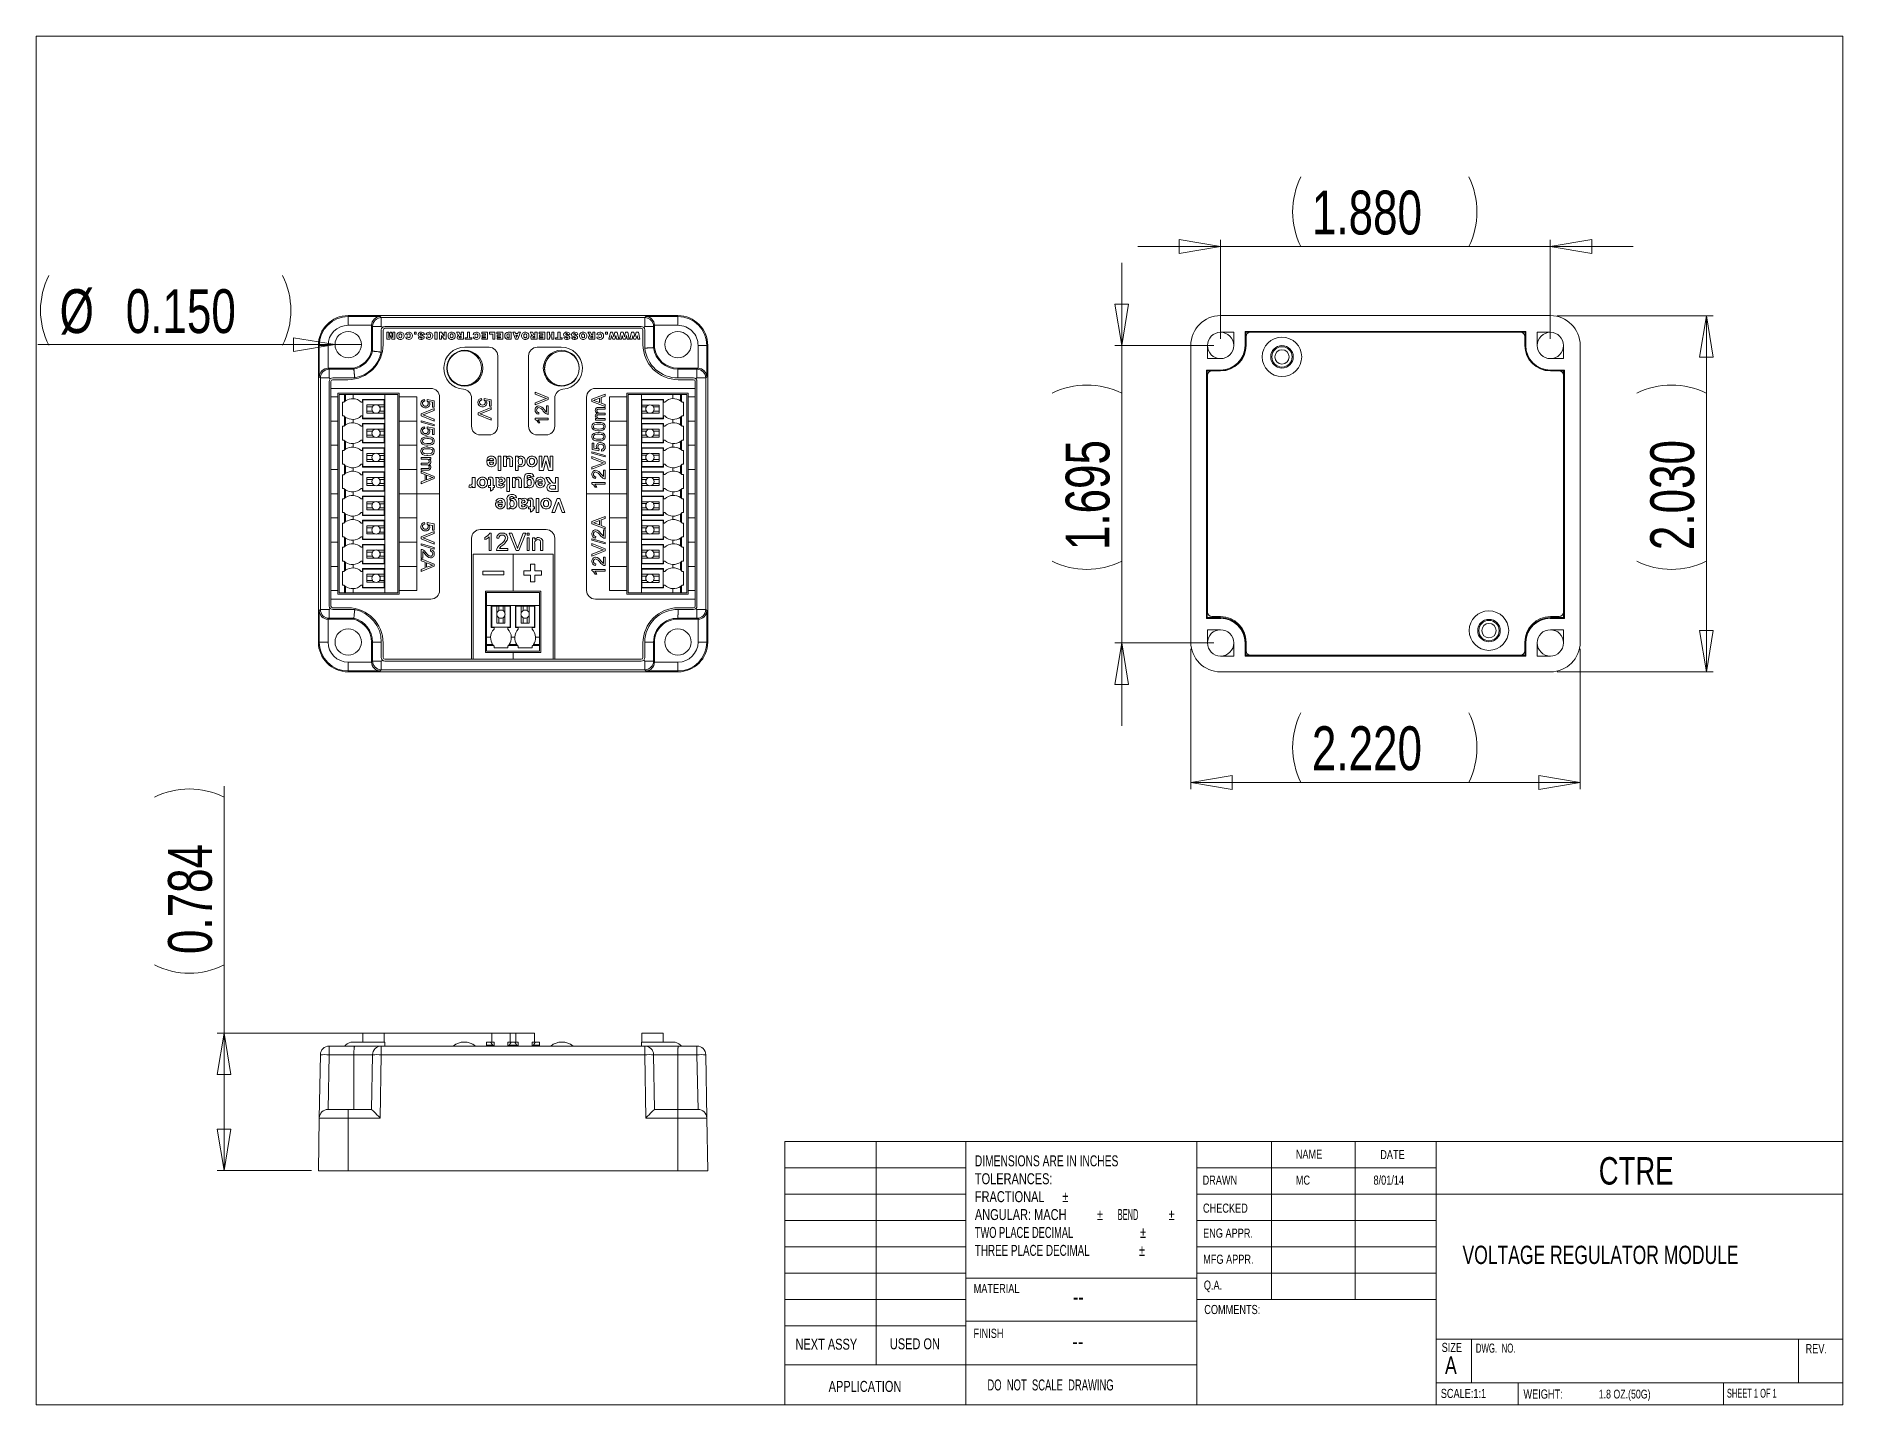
# Model space of a CAD drawing. Header units: inches. Extents: x 0.3 to 10.6, y 0.4 to 8.2.
import ezdxf

# ---------------------------------------------------------------- set-up
doc = ezdxf.new("R2010")
doc.units = ezdxf.units.IN
doc.header["$MEASUREMENT"] = 0
doc.layers.add('FORMAT', color=7, linetype='Continuous', lineweight=0)
doc.styles.add('SLDTEXTSTYLE0', font='TXT', dxfattribs={"width": 0.75})
doc.styles.add('SLDTEXTSTYLE1', font='TXT', dxfattribs={"width": 0.642857})
doc.styles.add('SLDTEXTSTYLE2', font='TXT', dxfattribs={"width": 0.698864})
doc.styles.add('SLDTEXTSTYLE3', font='TXT', dxfattribs={"width": 0.46875})
doc.styles.add('SLDTEXTSTYLE4', font='TXT', dxfattribs={"width": 0.631579})
doc.styles.add('SLDTEXTSTYLE5', font='TXT', dxfattribs={"width": 0.671053})
doc.styles.add('SLDTEXTSTYLE6', font='TXT', dxfattribs={"width": 0.6375})
doc.styles.add('SLDTEXTSTYLE7', font='TXT', dxfattribs={"width": 0.715909})
doc.dimstyles.new('SLDDIMSTYLE0', dxfattribs={"dimtxt": 0.25, "dimasz": 0.236, "dimexe": 0, "dimexo": 0.0625, "dimgap": 0.0625, "dimtad": 1, "dimtoh": 1, "dimdec": 3, "dimzin": 0, "dimdsep": 46, "dimtxsty": 'SLDTEXTSTYLE0', "dimblk1": 'CLOSED', "dimblk2": 'CLOSED', "dimsah": 1, "dimcen": 0.09, "dimadec": 0, "dimazin": 0, "dimtfac": 1, "dimtmove": 0, "dimatfit": 3, "dimldrblk": 'CLOSED', "dimfxl": 1, "dimtolj": 1, "dimtzin": 12, "dimarcsym": 0})
doc.dimstyles.new('SLDDIMSTYLE1', dxfattribs={"dimtxt": 0.25, "dimasz": 0.236, "dimexe": 0, "dimexo": 0.0625, "dimgap": 0.0625, "dimtad": 1, "dimtoh": 1, "dimdec": 3, "dimzin": 4, "dimdsep": 46, "dimtxsty": 'SLDTEXTSTYLE0', "dimblk1": 'CLOSED', "dimblk2": 'CLOSED', "dimsah": 1, "dimcen": 0.09, "dimadec": 0, "dimazin": 0, "dimtfac": 1, "dimtofl": 0, "dimtmove": 0, "dimatfit": 3, "dimldrblk": 'CLOSED', "dimfxl": 1, "dimtolj": 1, "dimtzin": 12, "dimarcsym": 0})
doc.dimstyles.new('SLDDIMSTYLE2', dxfattribs={"dimtxt": 0.25, "dimasz": 0.236, "dimexe": 0, "dimexo": 0.0625, "dimgap": 0.0625, "dimtad": 1, "dimtoh": 1, "dimdec": 3, "dimzin": 12, "dimdsep": 46, "dimtxsty": 'SLDTEXTSTYLE0', "dimblk1": 'CLOSED', "dimblk2": 'CLOSED', "dimsah": 1, "dimcen": 0.09, "dimadec": 0, "dimazin": 0, "dimtfac": 1, "dimtofl": 0, "dimtmove": 0, "dimatfit": 3, "dimldrblk": 'CLOSED', "dimfxl": 1, "dimtolj": 1, "dimtzin": 12, "dimarcsym": 0})
doc.dimstyles.new('SLDDIMSTYLE3', dxfattribs={"dimtxt": 0.25, "dimasz": 0.236, "dimexe": 0, "dimexo": 0.0625, "dimgap": 0.0625, "dimtad": 1, "dimtoh": 1, "dimdec": 3, "dimdsep": 46, "dimtxsty": 'SLDTEXTSTYLE0', "dimblk1": 'CLOSED', "dimblk2": 'CLOSED', "dimsah": 1, "dimcen": 0.09, "dimadec": 0, "dimazin": 0, "dimtfac": 1, "dimtofl": 0, "dimtmove": 0, "dimatfit": 3, "dimldrblk": 'CLOSED', "dimfxl": 1, "dimtolj": 1, "dimtzin": 12, "dimarcsym": 0})

msp = doc.modelspace()

# ---------------------------------------------------------------- texts
at = {"color": 8, "linetype": 'Continuous', "lineweight": 0, "attachment_point": 1}
for s, insert, char_height, style in [('NAME', (7.5111, 1.8463), 0.05208, 'SLDTEXTSTYLE0'), ('DATE', (7.9926, 1.8443), 0.05208, 'SLDTEXTSTYLE0'), ('CTRE', (9.2382, 1.8038), 0.15625, 'SLDTEXTSTYLE0'), ('DRAWN', (6.9797, 1.6988), 0.05208, 'SLDTEXTSTYLE0'), ('CHECKED', (6.9821, 1.5391), 0.05208, 'SLDTEXTSTYLE0'), ('ENG APPR.', (6.9826, 1.3967), 0.05208, 'SLDTEXTSTYLE0'), ('MFG APPR.', (6.9831, 1.2478), 0.05208, 'SLDTEXTSTYLE0'), ('MATERIAL', (5.6747, 1.0809), 0.05208, 'SLDTEXTSTYLE0'), ('Q.A.', (6.9869, 1.1004), 0.05208, 'SLDTEXTSTYLE0'), ('--', (6.2399, 1.0546), 0.09375, 'SLDTEXTSTYLE0'), ('COMMENTS:', (6.9894, 0.9615), 0.05208, 'SLDTEXTSTYLE0'), ('FINISH', (5.6735, 0.8258), 0.05208, 'SLDTEXTSTYLE0'), ('NEXT ASSY', (4.6588, 0.7691), 0.0625, 'SLDTEXTSTYLE0'), ('USED ON', (5.1969, 0.7712), 0.0625, 'SLDTEXTSTYLE0'), ('--', (6.2374, 0.8012), 0.09375, 'SLDTEXTSTYLE0'), ('SIZE', (8.3426, 0.7454), 0.05208, 'SLDTEXTSTYLE0'), ('DWG.  NO.', (8.5375, 0.7413), 0.05208, 'SLDTEXTSTYLE1'), ('REV.', (10.4175, 0.7382), 0.05208, 'SLDTEXTSTYLE0'), ('A', (8.3618, 0.668), 0.1, 'SLDTEXTSTYLE0'), ('APPLICATION', (4.8479, 0.5285), 0.0625, 'SLDTEXTSTYLE0'), ('DO  NOT  SCALE  DRAWING', (5.7533, 0.5368), 0.0625, 'SLDTEXTSTYLE1'), ('SCALE:1:1', (8.3378, 0.4832), 0.05208, 'SLDTEXTSTYLE0'), ('WEIGHT:', (8.809, 0.4796), 0.05208, 'SLDTEXTSTYLE0'), ('SHEET 1 OF 1', (9.9688, 0.4834), 0.05, 'SLDTEXTSTYLE6')]:
    msp.add_mtext(s, dxfattribs=dict(at, insert=insert, char_height=char_height, style=style))
at = {"layer": 'FORMAT', "color": 8, "attachment_point": 1}
for s, insert, char_height, style in [('MC', (7.5111, 1.6988), 0.05208, 'SLDTEXTSTYLE0'), ('8/01/14', (7.954, 1.6988), 0.05208, 'SLDTEXTSTYLE0'), ('VOLTAGE REGULATOR MODULE', (8.4617, 1.299), 0.104167, 'SLDTEXTSTYLE7'), ('1.8 OZ.(50G)', (9.2382, 0.4784), 0.05, 'SLDTEXTSTYLE0')]:
    msp.add_mtext(s, dxfattribs=dict(at, insert=insert, char_height=char_height, style=style))

# ---------------------------------------------------------------- blocks, each defined once
blk = doc.blocks.new('SW_NOTE_0')
at = {"color": 0, "linetype": 'Continuous', "lineweight": 0, "char_height": 0.0625, "attachment_point": 1}
for s, insert, style in [('DIMENSIONS ARE IN INCHES', (0, 0.08), 'SLDTEXTSTYLE2'), ('TOLERANCES:', (0, -0.022), 'SLDTEXTSTYLE0'), ('FRACTIONAL', (0, -0.124), 'SLDTEXTSTYLE0'), ('%%p', (0.498, -0.124), 'SLDTEXTSTYLE0'), ('ANGULAR: MACH', (0, -0.226), 'SLDTEXTSTYLE0'), ('%%p', (0.696, -0.226), 'SLDTEXTSTYLE0'), ('     BEND ', (0.755, -0.226), 'SLDTEXTSTYLE3'), ('%%p', (1.104, -0.226), 'SLDTEXTSTYLE0'), ('TWO PLACE DECIMAL    ', (0, -0.328), 'SLDTEXTSTYLE4'), ('%%p', (0.942, -0.328), 'SLDTEXTSTYLE0'), ('THREE PLACE DECIMAL  ', (0, -0.43), 'SLDTEXTSTYLE5'), ('%%p', (0.936, -0.43), 'SLDTEXTSTYLE0')]:
    blk.add_mtext(s, dxfattribs=dict(at, insert=insert, style=style))
blk = doc.blocks.new('_Closed')
at = {"color": 0, "linetype": 'ByBlock', "lineweight": -2}
for p, q in [((-1, 0.166667), (0, 0)), ((-1, 0.166667), (-1, -0.166667)), ((0, 0), (-1, -0.166667)), ((0, 0), (-1, 0))]:
    blk.add_line(p, q, dxfattribs=at)
blk = doc.blocks.new('*D3')
at = {"layer": 'FORMAT'}
for q in [(0.339, 6.434), (2.184, 6.434)]:
    blk.add_line((2.034, 6.434), q, dxfattribs=at)
for centre, start, end in [((0.799, 6.629), 153.4349, 206.5651), ((1.338, 6.629), 333.4349, 26.5651)]:
    blk.add_arc(centre, 0.444, start, end, dxfattribs=at)
at = {"layer": 'FORMAT', "xscale": 0.236, "yscale": 0.236, "rotation": 360}
blk.add_blockref('_Closed', (2.034, 6.434, -0.108), dxfattribs=at)
at = {"layer": 'FORMAT', "char_height": 0.25, "attachment_point": 1, "style": 'SLDTEXTSTYLE0'}
for s, insert in [('%%c', (0.464, 6.75)), ('0.150', (0.841, 6.75))]:
    blk.add_mtext(s, dxfattribs=dict(at, insert=insert))
blk = doc.blocks.new('*D4')
at = {"layer": 'FORMAT'}
for p, q in [((7.082, 6.468), (7.082, 7.032)), ((8.962, 6.468), (8.962, 7.032)), ((7.082, 6.993), (6.61, 6.993)), ((7.082, 6.993), (8.962, 6.993)), ((8.962, 6.993), (9.434, 6.993))]:
    blk.add_line(p, q, dxfattribs=at)
for centre, start, end in [((7.937, 7.191), 153.4349, 206.5651), ((8.1, 7.191), 333.4349, 26.5651)]:
    blk.add_arc(centre, 0.444, start, end, dxfattribs=at)
at = {"layer": 'FORMAT', "xscale": 0.236, "yscale": 0.236}
blk.add_blockref('_Closed', (7.082, 6.993, 0.115), dxfattribs=at)
at = {"layer": 'FORMAT', "xscale": 0.236, "yscale": 0.236, "rotation": 180}
blk.add_blockref('_Closed', (8.962, 6.993, 0.115), dxfattribs=at)
at = {"layer": 'FORMAT', "insert": (7.603, 7.312), "char_height": 0.25, "attachment_point": 1, "style": 'SLDTEXTSTYLE0'}
blk.add_mtext('1.880', dxfattribs=at)
blk = doc.blocks.new('*D5')
at = {"layer": 'FORMAT'}
for p, q in [((6.519, 6.429), (6.519, 6.901)), ((7.043, 6.429), (6.48, 6.429)), ((6.519, 6.429), (6.519, 4.734)), ((7.043, 4.734), (6.48, 4.734)), ((6.519, 4.734), (6.519, 4.262))]:
    blk.add_line(p, q, dxfattribs=at)
for centre, start, end in [((6.32, 5.76), 63.4349, 116.5651), ((6.32, 5.597), 243.4349, 296.5651)]:
    blk.add_arc(centre, 0.444, start, end, dxfattribs=at)
at = {"layer": 'FORMAT', "xscale": 0.236, "yscale": 0.236}
for p, rotation in [((6.519, 6.429, 0.115), 270), ((6.519, 4.734, 0.115), 90)]:
    blk.add_blockref('_Closed', p, dxfattribs=dict(at, rotation=rotation))
at = {"layer": 'FORMAT', "insert": (6.199, 5.263), "char_height": 0.25, "attachment_point": 1, "rotation": 90, "style": 'SLDTEXTSTYLE0'}
blk.add_mtext('1.695', dxfattribs=at)
blk = doc.blocks.new('*D6')
at = {"layer": 'FORMAT'}
for p, q in [((6.912, 4.7), (6.912, 3.9)), ((9.132, 4.7), (9.132, 3.9)), ((9.132, 3.939), (6.912, 3.939))]:
    blk.add_line(p, q, dxfattribs=at)
for centre, start, end in [((7.937, 4.138), 153.4349, 206.5651), ((8.1, 4.138), 333.4349, 26.5651)]:
    blk.add_arc(centre, 0.444, start, end, dxfattribs=at)
at = {"layer": 'FORMAT', "xscale": 0.236, "yscale": 0.236}
for p, rotation in [((6.912, 3.939, 0.115), 180), ((9.132, 3.939, 0.115), 360)]:
    blk.add_blockref('_Closed', p, dxfattribs=dict(at, rotation=rotation))
at = {"layer": 'FORMAT', "insert": (7.603, 4.259), "char_height": 0.25, "attachment_point": 1, "style": 'SLDTEXTSTYLE0'}
blk.add_mtext('2.220', dxfattribs=at)
blk = doc.blocks.new('*D7')
at = {"layer": 'FORMAT'}
for p, q in [((9.001, 6.599), (9.891, 6.599)), ((9.852, 4.569), (9.852, 6.599)), ((9.001, 4.569), (9.891, 4.569))]:
    blk.add_line(p, q, dxfattribs=at)
for centre, start, end in [((9.653, 5.76), 63.4349, 116.5651), ((9.653, 5.597), 243.4349, 296.5651)]:
    blk.add_arc(centre, 0.444, start, end, dxfattribs=at)
at = {"layer": 'FORMAT', "xscale": 0.236, "yscale": 0.236}
for p, rotation in [((9.852, 6.599, 0.115), 90), ((9.852, 4.569, 0.115), 270)]:
    blk.add_blockref('_Closed', p, dxfattribs=dict(at, rotation=rotation))
at = {"layer": 'FORMAT', "insert": (9.532, 5.263), "char_height": 0.25, "attachment_point": 1, "rotation": 90, "style": 'SLDTEXTSTYLE0'}
blk.add_mtext('2.030', dxfattribs=at)
blk = doc.blocks.new('*D8')
at = {"layer": 'FORMAT'}
for p, q in [((1.401, 2.511), (1.401, 3.918)), ((3.102, 2.511), (1.362, 2.511)), ((1.401, 1.727), (1.401, 2.511)), ((1.9, 1.727), (1.362, 1.727))]:
    blk.add_line(p, q, dxfattribs=at)
for centre, start, end in [((1.203, 3.458), 63.4349, 116.5651), ((1.203, 3.296), 243.4349, 296.5651)]:
    blk.add_arc(centre, 0.444, start, end, dxfattribs=at)
at = {"layer": 'FORMAT', "xscale": 0.236, "yscale": 0.236}
for p, rotation in [((1.401, 2.511, -0.071), 90), ((1.401, 1.727, -0.071), 270)]:
    blk.add_blockref('_Closed', p, dxfattribs=dict(at, rotation=rotation))
at = {"layer": 'FORMAT', "insert": (1.082, 2.961), "char_height": 0.25, "attachment_point": 1, "rotation": 90, "style": 'SLDTEXTSTYLE0'}
blk.add_mtext('0.784', dxfattribs=at)

# ---------------------------------------------------------------- dimensions: what is measured, and where the dimension line sits
at = {"layer": 'FORMAT'}
for base, p1, p2, picture, middle in [((8.9624, 6.993), (7.0824, 6.4293), (8.9624, 6.4293), '*D4', (8.0183, 6.993)), ((6.9124, 3.9394), (9.1324, 4.7393), (6.9124, 4.7393), '*D6', (8.0183, 3.9394))]:
    dim = msp.add_linear_dim(base=base, p1=p1, p2=p2, text='(<>)', dimstyle='SLDDIMSTYLE1', dxfattribs=at)
    dim.commit()
    dim.dimension.update_dxf_attribs({"geometry": picture, "text_midpoint": middle, "dimtype": 160})
for base, p1, p2, dimstyle, picture, middle in [((6.5187, 4.7343), (7.0824, 6.4293), (7.0824, 4.7343), 'SLDDIMSTYLE2', '*D5', (6.5187, 5.6786)), ((9.8518, 6.5993), (8.9624, 4.5693), (8.9624, 6.5993), 'SLDDIMSTYLE1', '*D7', (9.8518, 5.6786)), ((1.4011, 2.5109), (1.9389, 1.7265), (3.1405, 2.5109), 'SLDDIMSTYLE3', '*D8', (1.4011, 3.3771))]:
    dim = msp.add_linear_dim(base=base, p1=p1, p2=p2, angle=90, text='(<>)', dimstyle=dimstyle, dxfattribs=at)
    dim.commit()
    dim.dimension.update_dxf_attribs({"geometry": picture, "text_midpoint": middle, "dimtype": 160})
dim = msp.add_diameter_dim_2p(p1=(2.1839, 6.4343), p2=(2.0339, 6.4343), text='(<>)', dimstyle='SLDDIMSTYLE0', dxfattribs=at)
dim.commit()
dim.dimension.update_dxf_attribs({"geometry": '*D3', "text_midpoint": (1.0504, 6.4343), "dimtype": 163})

# ---------------------------------------------------------------- linework, layer by layer
at = {"color": 8, "linetype": 'Continuous', "lineweight": 0}
for p, q in [((0.3299, 8.1921), (10.6299, 8.1921)), ((0.3299, 8.1921), (0.3299, 0.3921)), ((10.6299, 0.3921), (10.6299, 8.1921)), ((4.5974, 0.3921), (4.5974, 1.8921)), ((4.5974, 1.8921), (5.6299, 1.8921)), ((5.1192, 1.8921), (5.1192, 0.6195)), ((5.6299, 0.3921), (5.6299, 1.8921)), ((5.6299, 1.8921), (10.6299, 1.8921)), ((6.9469, 1.8921), (6.9469, 0.3921)), ((7.3734, 1.8921), (7.3734, 0.9921)), ((7.8495, 1.8921), (7.8495, 0.9921)), ((8.3116, 1.8921), (8.3116, 0.3921)), ((4.5974, 1.7421), (5.6299, 1.7421)), ((6.9469, 1.7421), (8.3116, 1.7421)), ((4.5974, 1.5921), (5.6299, 1.5921)), ((6.9469, 1.5921), (10.6299, 1.5921)), ((4.5974, 1.4421), (5.6299, 1.4421)), ((6.9469, 1.4421), (8.3116, 1.4421)), ((4.5974, 1.2921), (5.6299, 1.2921)), ((6.9469, 1.2921), (8.3116, 1.2921)), ((4.5974, 1.1421), (5.6299, 1.1421)), ((6.9469, 1.1421), (8.3116, 1.1421)), ((6.9469, 1.1147), (5.6299, 1.1147)), ((4.5974, 0.9921), (5.6299, 0.9921)), ((6.9469, 0.9921), (8.3116, 0.9921)), ((4.5974, 0.8421), (5.6299, 0.8421)), ((5.6299, 0.8695), (6.9469, 0.8695)), ((8.3116, 0.7671), (10.6299, 0.7671)), ((8.5123, 0.7671), (8.5123, 0.5171)), ((10.3768, 0.7671), (10.3768, 0.5171)), ((5.6299, 0.6195), (4.5974, 0.6195)), ((5.6299, 0.6195), (6.9469, 0.6195)), ((8.3116, 0.5171), (10.6299, 0.5171)), ((8.7791, 0.5171), (8.7791, 0.3921)), ((9.9486, 0.5171), (9.9486, 0.3921)), ((10.6299, 0.3921), (0.3299, 0.3921))]:
    msp.add_line(p, q, dxfattribs=at)
at = {"color": 7, "linetype": 'Continuous', "lineweight": 15}
for p, q in [((2.1089, 6.5993), (2.1089, 6.5941)), ((3.9889, 6.5993), (2.1089, 6.5993)), ((2.1089, 6.5941), (2.2915, 6.5941)), ((2.1089, 6.5941), (2.1089, 6.5441)), ((2.2915, 6.5941), (2.2978, 6.5878)), ((3.7998, 6.5878), (3.8061, 6.5941)), ((3.8061, 6.5941), (3.9889, 6.5941)), ((3.9889, 6.5941), (3.9889, 6.5993)), ((3.9889, 6.5441), (3.9889, 6.5941)), ((7.0824, 6.5993), (8.9624, 6.5993)), ((2.1089, 6.5441), (2.2424, 6.5441)), ((2.2424, 6.5433), (2.2478, 6.5378)), ((2.2424, 6.398), (2.2424, 6.5433)), ((2.2978, 6.5378), (2.2478, 6.5378)), ((2.2478, 6.5378), (2.2478, 6.3972)), ((2.2978, 6.5878), (2.2978, 6.5378)), ((3.7998, 6.5878), (2.2978, 6.5878)), ((2.2978, 6.3912), (2.2978, 6.5178)), ((2.3084, 6.5173), (2.3084, 6.4353)), ((2.3178, 6.5378), (3.7798, 6.5378)), ((3.7794, 6.5273), (2.3184, 6.5273)), ((2.3295, 6.4643), (2.3295, 6.5043)), ((2.3295, 6.5043), (2.3398, 6.5043)), ((2.3398, 6.5043), (2.3398, 6.4737)), ((2.3398, 6.4737), (2.3474, 6.5043)), ((2.3474, 6.5043), (2.3567, 6.5043)), ((2.3567, 6.5043), (2.3643, 6.4737)), ((2.3643, 6.4737), (2.3643, 6.5043)), ((2.3643, 6.5043), (2.3746, 6.5043)), ((2.3746, 6.5043), (2.3746, 6.4643)), ((2.4473, 6.4877), (2.4364, 6.4909)), ((2.4864, 6.4929), (2.4864, 6.5043)), ((2.4864, 6.5043), (2.4973, 6.5043)), ((2.4973, 6.4929), (2.4864, 6.4929)), ((2.4973, 6.5043), (2.4973, 6.4929)), ((2.5438, 6.491), (2.5313, 6.4903)), ((2.5632, 6.4877), (2.5523, 6.4909)), ((2.6029, 6.4643), (2.6029, 6.5043)), ((2.6029, 6.5043), (2.6154, 6.5043)), ((2.6154, 6.5043), (2.6154, 6.4643)), ((2.6286, 6.4643), (2.6286, 6.5043)), ((2.6286, 6.5043), (2.6405, 6.5043)), ((2.6405, 6.5043), (2.6556, 6.4823)), ((2.6556, 6.4823), (2.6556, 6.5043)), ((2.6556, 6.5043), (2.667, 6.5043)), ((2.667, 6.5043), (2.667, 6.4643)), ((2.7266, 6.5043), (2.7407, 6.5043)), ((2.7328, 6.4929), (2.7266, 6.5043)), ((2.7407, 6.5043), (2.7473, 6.4922)), ((2.7537, 6.4882), (2.7537, 6.5043)), ((2.7537, 6.5043), (2.7661, 6.5043)), ((2.7661, 6.5043), (2.7661, 6.4643)), ((2.7887, 6.4736), (2.7887, 6.5043)), ((2.7887, 6.5043), (2.8011, 6.5043)), ((2.8011, 6.5043), (2.8011, 6.4736)), ((2.8325, 6.4877), (2.8216, 6.4909)), ((2.8701, 6.4949), (2.8701, 6.5043)), ((2.8701, 6.5043), (2.9039, 6.5043)), ((2.8914, 6.4949), (2.8701, 6.4949)), ((2.8914, 6.4877), (2.8914, 6.4949)), ((2.9039, 6.5043), (2.9039, 6.4643)), ((2.914, 6.4944), (2.914, 6.5043)), ((2.914, 6.5043), (2.9457, 6.5043)), ((2.9332, 6.4944), (2.914, 6.4944)), ((2.9332, 6.4643), (2.9332, 6.4944)), ((2.9457, 6.5043), (2.9457, 6.4643)), ((2.9568, 6.4949), (2.9568, 6.5043)), ((2.9568, 6.5043), (2.9905, 6.5043)), ((2.9781, 6.4949), (2.9568, 6.4949)), ((2.9781, 6.4877), (2.9781, 6.4949)), ((2.9905, 6.5043), (2.9905, 6.4643)), ((3.0201, 6.5043), (3.0385, 6.5043)), ((3.0231, 6.4949), (3.0261, 6.4949)), ((3.0261, 6.4949), (3.0261, 6.4736)), ((3.0385, 6.5043), (3.0385, 6.4643)), ((3.062, 6.4643), (3.0471, 6.5043)), ((3.0471, 6.5043), (3.0601, 6.5043)), ((3.0601, 6.5043), (3.0621, 6.4975)), ((3.0621, 6.4975), (3.076, 6.4975)), ((3.0907, 6.5043), (3.076, 6.4643)), ((3.076, 6.4975), (3.078, 6.5043)), ((3.078, 6.5043), (3.0907, 6.5043)), ((3.1524, 6.4929), (3.1462, 6.5043)), ((3.1462, 6.5043), (3.1602, 6.5043)), ((3.1602, 6.5043), (3.1668, 6.4922)), ((3.1732, 6.4882), (3.1732, 6.5043)), ((3.1732, 6.5043), (3.1857, 6.5043)), ((3.1857, 6.5043), (3.1857, 6.4643)), ((3.1968, 6.4949), (3.1968, 6.5043)), ((3.1968, 6.5043), (3.2305, 6.5043)), ((3.2181, 6.4949), (3.1968, 6.4949)), ((3.2181, 6.4877), (3.2181, 6.4949)), ((3.2305, 6.5043), (3.2305, 6.4643)), ((3.2432, 6.4643), (3.2432, 6.5043)), ((3.2432, 6.5043), (3.2557, 6.5043)), ((3.2557, 6.5043), (3.2557, 6.4882)), ((3.2692, 6.4882), (3.2692, 6.5043)), ((3.2692, 6.5043), (3.2817, 6.5043)), ((3.2817, 6.5043), (3.2817, 6.4643)), ((3.3042, 6.4736), (3.3042, 6.5043)), ((3.3042, 6.5043), (3.3167, 6.5043)), ((3.3167, 6.5043), (3.3167, 6.4736)), ((3.3735, 6.491), (3.361, 6.4903)), ((3.4184, 6.491), (3.4059, 6.4903)), ((3.4821, 6.4929), (3.4759, 6.5043)), ((3.4759, 6.5043), (3.49, 6.5043)), ((3.49, 6.5043), (3.4966, 6.4922)), ((3.503, 6.4882), (3.503, 6.5043)), ((3.503, 6.5043), (3.5154, 6.5043)), ((3.5154, 6.5043), (3.5154, 6.4643)), ((3.5369, 6.4877), (3.526, 6.4909)), ((3.5761, 6.5043), (3.587, 6.5043)), ((3.5761, 6.4929), (3.5761, 6.5043)), ((3.587, 6.4929), (3.5761, 6.4929)), ((3.587, 6.5043), (3.587, 6.4929)), ((3.5945, 6.4643), (3.6034, 6.5043)), ((3.6034, 6.5043), (3.6157, 6.5043)), ((3.6157, 6.5043), (3.6228, 6.4791)), ((3.6228, 6.4791), (3.6299, 6.5043)), ((3.6299, 6.5043), (3.6421, 6.5043)), ((3.6421, 6.5043), (3.6511, 6.4643)), ((3.655, 6.4643), (3.6639, 6.5043)), ((3.6639, 6.5043), (3.6762, 6.5043)), ((3.6762, 6.5043), (3.6833, 6.4791)), ((3.6833, 6.4791), (3.6903, 6.5043)), ((3.6903, 6.5043), (3.7026, 6.5043)), ((3.7026, 6.5043), (3.7116, 6.4643)), ((3.7154, 6.4643), (3.7244, 6.5043)), ((3.7244, 6.5043), (3.7366, 6.5043)), ((3.7366, 6.5043), (3.7437, 6.4791)), ((3.7437, 6.4791), (3.7508, 6.5043)), ((3.7508, 6.5043), (3.7631, 6.5043)), ((3.7631, 6.5043), (3.772, 6.4643)), ((3.7894, 6.4353), (3.7894, 6.5173)), ((3.7939, 6.532), (3.7998, 6.5378)), ((3.7998, 6.5378), (3.7998, 6.5878)), ((3.8498, 6.5378), (3.7998, 6.5378)), ((3.7998, 6.5178), (3.7998, 6.414)), ((3.8498, 6.5378), (3.8552, 6.5433)), ((3.8498, 6.4169), (3.8498, 6.5378)), ((3.8552, 6.5441), (3.9889, 6.5441)), ((3.8552, 6.5433), (3.8552, 6.4173)), ((7.0824, 6.5043), (7.1574, 6.5043)), ((7.1574, 6.5043), (7.1574, 6.4293)), ((8.8224, 6.5093), (7.2224, 6.5093)), ((7.2224, 6.5093), (7.2224, 6.4293)), ((7.2224, 6.5093), (7.2267, 6.505)), ((7.2267, 6.505), (7.3067, 6.505)), ((7.2267, 6.505), (7.2267, 6.4293)), ((7.2524, 6.5043), (8.7924, 6.5043)), ((7.3067, 6.505), (7.3074, 6.5043)), ((7.3067, 6.5043), (7.3067, 6.505)), ((8.7374, 6.5043), (8.738, 6.505)), ((8.738, 6.505), (8.818, 6.505)), ((8.738, 6.505), (8.738, 6.5043)), ((8.818, 6.505), (8.8224, 6.5093)), ((8.818, 6.505), (8.818, 6.4293)), ((8.8224, 6.5093), (8.8224, 6.4293)), ((8.8874, 6.5043), (8.9624, 6.5043)), ((8.8874, 6.4293), (8.8874, 6.5043)), ((1.9389, 6.4293), (1.9389, 4.7393)), ((1.9442, 6.4293), (1.9389, 6.4293)), ((1.9442, 6.2505), (1.9442, 6.4293)), ((1.9942, 6.4293), (1.9442, 6.4293)), ((1.9942, 6.2996), (1.9942, 6.4293)), ((2.346, 6.4643), (2.3295, 6.4643)), ((2.352, 6.4886), (2.346, 6.4643)), ((2.358, 6.4643), (2.352, 6.4886)), ((2.3746, 6.4643), (2.358, 6.4643)), ((2.4369, 6.4764), (2.4478, 6.4788)), ((2.509, 6.4755), (2.5215, 6.4762)), ((2.5528, 6.4764), (2.5637, 6.4788)), ((2.6154, 6.4643), (2.6029, 6.4643)), ((2.6405, 6.4643), (2.6286, 6.4643)), ((2.6557, 6.4643), (2.6405, 6.4864)), ((2.6405, 6.4864), (2.6405, 6.4643)), ((2.667, 6.4643), (2.6557, 6.4643)), ((2.7661, 6.4643), (2.7454, 6.4643)), ((2.7537, 6.4726), (2.7482, 6.4726)), ((2.7484, 6.4804), (2.7537, 6.4804)), ((2.7526, 6.4882), (2.7537, 6.4882)), ((2.7537, 6.4804), (2.7537, 6.4726)), ((2.7739, 6.4193), (2.9119, 6.4193)), ((2.7762, 6.4643), (2.7762, 6.4736)), ((2.7762, 6.4736), (2.7887, 6.4736)), ((2.8136, 6.4643), (2.7762, 6.4643)), ((2.8011, 6.4736), (2.8136, 6.4736)), ((2.8136, 6.4736), (2.8136, 6.4643)), ((2.8221, 6.4764), (2.833, 6.4788)), ((2.8706, 6.4643), (2.8706, 6.4736)), ((2.8706, 6.4736), (2.8914, 6.4736)), ((2.9039, 6.4643), (2.8706, 6.4643)), ((2.8722, 6.4793), (2.8722, 6.4877)), ((2.8722, 6.4877), (2.8914, 6.4877)), ((2.8914, 6.4793), (2.8722, 6.4793)), ((2.8914, 6.4736), (2.8914, 6.4793)), ((2.9457, 6.4643), (2.9332, 6.4643)), ((2.9573, 6.4736), (2.9781, 6.4736)), ((2.9573, 6.4643), (2.9573, 6.4736)), ((2.9905, 6.4643), (2.9573, 6.4643)), ((2.9589, 6.4793), (2.9589, 6.4877)), ((2.9589, 6.4877), (2.9781, 6.4877)), ((2.9781, 6.4793), (2.9589, 6.4793)), ((2.9781, 6.4736), (2.9781, 6.4793)), ((3.0385, 6.4643), (3.0201, 6.4643)), ((3.0261, 6.4736), (3.023, 6.4736)), ((3.076, 6.4643), (3.062, 6.4643)), ((3.0691, 6.4745), (3.0647, 6.4887)), ((3.0647, 6.4887), (3.0734, 6.4887)), ((3.0734, 6.4887), (3.0691, 6.4745)), ((3.1857, 6.4643), (3.1649, 6.4643)), ((3.1732, 6.4726), (3.1677, 6.4726)), ((3.1679, 6.4804), (3.1732, 6.4804)), ((3.1721, 6.4882), (3.1732, 6.4882)), ((3.1732, 6.4804), (3.1732, 6.4726)), ((3.1869, 6.4193), (3.3239, 6.4193)), ((3.1973, 6.4643), (3.1973, 6.4736)), ((3.1973, 6.4736), (3.2181, 6.4736)), ((3.2305, 6.4643), (3.1973, 6.4643)), ((3.1989, 6.4793), (3.1989, 6.4877)), ((3.1989, 6.4877), (3.2181, 6.4877)), ((3.2181, 6.4793), (3.1989, 6.4793)), ((3.2181, 6.4736), (3.2181, 6.4793)), ((3.2557, 6.4643), (3.2432, 6.4643)), ((3.2557, 6.4882), (3.2692, 6.4882)), ((3.2692, 6.4783), (3.2557, 6.4783)), ((3.2557, 6.4783), (3.2557, 6.4643)), ((3.2692, 6.4643), (3.2692, 6.4783)), ((3.2817, 6.4643), (3.2692, 6.4643)), ((3.2917, 6.4643), (3.2917, 6.4736)), ((3.2917, 6.4736), (3.3042, 6.4736)), ((3.3291, 6.4643), (3.2917, 6.4643)), ((3.3167, 6.4736), (3.3291, 6.4736)), ((3.3291, 6.4736), (3.3291, 6.4643)), ((3.3387, 6.4755), (3.3512, 6.4762)), ((3.3836, 6.4755), (3.396, 6.4762)), ((3.5154, 6.4643), (3.4947, 6.4643)), ((3.503, 6.4726), (3.4975, 6.4726)), ((3.4977, 6.4804), (3.503, 6.4804)), ((3.5019, 6.4882), (3.503, 6.4882)), ((3.503, 6.4804), (3.503, 6.4726)), ((3.5265, 6.4764), (3.5375, 6.4788)), ((3.6062, 6.4643), (3.5945, 6.4643)), ((3.6107, 6.4866), (3.6062, 6.4643)), ((3.617, 6.4643), (3.6107, 6.4866)), ((3.6286, 6.4643), (3.617, 6.4643)), ((3.6349, 6.4865), (3.6286, 6.4643)), ((3.6393, 6.4643), (3.6349, 6.4865)), ((3.6511, 6.4643), (3.6393, 6.4643)), ((3.6667, 6.4643), (3.655, 6.4643)), ((3.6712, 6.4866), (3.6667, 6.4643)), ((3.6774, 6.4643), (3.6712, 6.4866)), ((3.6891, 6.4643), (3.6774, 6.4643)), ((3.6953, 6.4865), (3.6891, 6.4643)), ((3.6998, 6.4643), (3.6953, 6.4865)), ((3.7116, 6.4643), (3.6998, 6.4643)), ((3.7272, 6.4643), (3.7154, 6.4643)), ((3.7316, 6.4866), (3.7272, 6.4643)), ((3.7379, 6.4643), (3.7316, 6.4866)), ((3.7496, 6.4643), (3.7379, 6.4643)), ((3.7558, 6.4865), (3.7496, 6.4643)), ((3.7603, 6.4643), (3.7558, 6.4865)), ((3.772, 6.4643), (3.7603, 6.4643)), ((4.1037, 6.4293), (4.1037, 6.2996)), ((4.1537, 6.4293), (4.1037, 6.4293)), ((4.1537, 6.4293), (4.1537, 6.2505)), ((4.1589, 6.4293), (4.1537, 6.4293)), ((4.1589, 4.7393), (4.1589, 6.4293)), ((6.9124, 4.7393), (6.9124, 6.4293)), ((7.0074, 6.3543), (7.0074, 6.4293)), ((7.2224, 6.4293), (7.2267, 6.4293)), ((7.2274, 6.4293), (7.2274, 6.4793)), ((8.8174, 6.4793), (8.8174, 6.4293)), ((8.818, 6.4293), (8.8224, 6.4293)), ((9.0374, 6.4293), (9.0374, 6.3543)), ((9.1324, 6.4293), (9.1324, 4.7393)), ((2.0005, 6.2942), (1.995, 6.2996)), ((1.995, 6.2996), (2.1404, 6.2996)), ((2.0005, 6.2942), (2.0005, 6.2442)), ((2.141, 6.2942), (2.0005, 6.2942)), ((2.9619, 6.3693), (2.9619, 5.9693)), ((3.1369, 5.9693), (3.1369, 6.3693)), ((3.9888, 6.2996), (3.9888, 6.2942)), ((3.9888, 6.2996), (4.1028, 6.2996)), ((3.9888, 6.2442), (3.9888, 6.2942)), ((4.0974, 6.2942), (3.9888, 6.2942)), ((4.1028, 6.2996), (4.0974, 6.2942)), ((4.0974, 6.2442), (4.0974, 6.2942)), ((7.0024, 6.2893), (7.0824, 6.2893)), ((7.0024, 6.2893), (7.0024, 4.8743)), ((7.0067, 6.285), (7.0024, 6.2893)), ((7.0824, 6.285), (7.0067, 6.285)), ((7.0067, 6.205), (7.0067, 6.285)), ((7.0824, 6.3543), (7.0074, 6.3543)), ((7.0324, 6.2843), (7.0824, 6.2843)), ((7.0824, 6.285), (7.0824, 6.2893)), ((9.0374, 6.3543), (8.9624, 6.3543)), ((8.9624, 6.2893), (9.0424, 6.2893)), ((8.9624, 6.2893), (8.9624, 6.285)), ((9.038, 6.285), (8.9624, 6.285)), ((8.9624, 6.2843), (9.0124, 6.2843)), ((9.0424, 6.2893), (9.038, 6.285)), ((9.038, 6.285), (9.038, 6.205)), ((9.0424, 4.8743), (9.0424, 6.2893)), ((1.9505, 6.2442), (1.9442, 6.2505)), ((1.9505, 6.2442), (1.9505, 4.9245)), ((2.0005, 6.2442), (1.9505, 6.2442)), ((2.0005, 4.9445), (2.0005, 6.2242)), ((2.0104, 6.2243), (2.0104, 6.1843)), ((2.0104, 6.1843), (2.5799, 6.1843)), ((2.0104, 6.1363), (2.0104, 6.1843)), ((2.1074, 6.2343), (2.0204, 6.2343)), ((2.0205, 6.2442), (2.1463, 6.2442)), ((4.0874, 6.1843), (3.5179, 6.1843)), ((3.9888, 6.2442), (4.0774, 6.2442)), ((4.0774, 6.2343), (3.9904, 6.2343)), ((4.0874, 6.1843), (4.0874, 6.2243)), ((4.0874, 6.1363), (4.0874, 6.1843)), ((4.1474, 6.2442), (4.0974, 6.2442)), ((4.0974, 6.2242), (4.0974, 4.9445)), ((4.1537, 6.2505), (4.1474, 6.2442)), ((4.1474, 4.9245), (4.1474, 6.2442)), ((7.0074, 6.2043), (7.0067, 6.205)), ((7.0067, 6.205), (7.0074, 6.205)), ((7.0074, 4.9093), (7.0074, 6.2593)), ((9.0374, 6.2593), (9.0374, 4.9093)), ((9.038, 6.205), (9.0374, 6.2043)), ((9.0374, 6.205), (9.038, 6.205)), ((2.0104, 6.1363), (2.0104, 5.9983)), ((2.0104, 6.1363), (2.0499, 6.1363)), ((2.0499, 6.1568), (2.3999, 6.1568)), ((2.0499, 6.1363), (2.0499, 6.1568)), ((2.0499, 5.9983), (2.0499, 6.1363)), ((2.057, 6.1497), (2.057, 5.0198)), ((2.0885, 6.1497), (2.057, 6.1497)), ((2.0846, 6.1064), (2.0767, 6.1064)), ((2.0767, 6.0277), (2.0767, 6.1064)), ((2.0885, 6.1099), (2.0885, 6.1497)), ((2.0944, 6.1497), (2.0885, 6.1497)), ((2.0944, 6.1142), (2.0944, 6.1497)), ((2.1365, 6.1497), (2.0944, 6.1497)), ((2.1365, 6.126), (2.1365, 6.1497)), ((2.3169, 6.1497), (2.1365, 6.1497)), ((2.1909, 6.1064), (2.183, 6.1064)), ((2.1909, 6.1222), (2.1909, 6.1064)), ((2.1909, 6.1222), (2.3169, 6.1222)), ((2.1928, 6.1198), (2.1928, 6.0143)), ((2.3141, 6.1198), (2.1928, 6.1198)), ((2.2157, 6.0903), (2.2633, 6.0903)), ((2.2157, 6.0442), (2.2157, 6.0903)), ((2.2157, 6.0788), (2.2472, 6.0788)), ((2.2719, 6.0903), (2.3141, 6.0903)), ((2.2881, 6.0788), (2.3141, 6.0788)), ((2.3141, 6.0903), (2.3141, 6.1198)), ((2.3141, 6.0788), (2.3141, 6.0903)), ((2.3141, 6.0552), (2.3141, 6.0788)), ((2.3169, 6.1222), (2.3169, 6.1497)), ((2.3917, 6.1497), (2.3169, 6.1497)), ((2.3169, 6.0119), (2.3169, 6.1222)), ((2.3917, 6.1497), (2.3917, 5.0198)), ((2.3999, 6.1568), (2.3999, 6.1363)), ((2.3999, 6.1363), (2.4994, 6.1363)), ((2.3999, 6.1363), (2.3999, 5.9983)), ((2.4994, 6.1363), (2.4994, 5.9983)), ((2.5446, 6.1218), (2.5456, 6.1122)), ((2.559, 6.1113), (2.56, 6.1209)), ((2.56, 6.1209), (2.5985, 6.1132)), ((2.5889, 6.1053), (2.5694, 6.1091)), ((2.5889, 6.0776), (2.5889, 6.1053)), ((2.5985, 6.0776), (2.5889, 6.0776)), ((2.5985, 6.1132), (2.5985, 6.0776)), ((2.6299, 6.1343), (2.6299, 5.5843)), ((2.8119, 5.9693), (2.8119, 6.1298)), ((2.8696, 6.128), (2.8706, 6.1184)), ((2.884, 6.1174), (2.885, 6.127)), ((2.885, 6.127), (2.9235, 6.1193)), ((2.9139, 6.1115), (2.8944, 6.1153)), ((2.9139, 6.0838), (2.9139, 6.1115)), ((2.9235, 6.0838), (2.9139, 6.0838)), ((2.9235, 6.1193), (2.9235, 6.0838)), ((3.1744, 6.1511), (3.1744, 6.1625)), ((3.1744, 6.1625), (3.2494, 6.1323)), ((3.2282, 6.1306), (3.1744, 6.1511)), ((3.1744, 6.102), (3.2282, 6.1224)), ((3.2494, 6.1208), (3.1744, 6.0906)), ((3.1744, 6.0906), (3.1744, 6.102)), ((3.2398, 6.049), (3.2398, 6.0857)), ((3.2398, 6.0857), (3.2494, 6.0857)), ((3.2494, 6.1323), (3.2494, 6.1208)), ((3.2494, 6.0857), (3.2494, 6.0366)), ((3.2869, 6.1298), (3.2869, 5.9693)), ((3.4679, 6.1343), (3.4679, 5.5843)), ((3.4984, 6.1225), (3.5734, 6.1523)), ((3.4984, 6.1106), (3.4984, 6.1225)), ((3.5734, 6.0808), (3.4984, 6.1106)), ((3.5209, 6.1114), (3.5417, 6.1038)), ((3.5417, 6.1294), (3.522, 6.1221)), ((3.5417, 6.1038), (3.5417, 6.1294)), ((3.5734, 6.1411), (3.5504, 6.1325)), ((3.5504, 6.1325), (3.5504, 6.1006)), ((3.5504, 6.1006), (3.5734, 6.092)), ((3.5734, 6.1523), (3.5734, 6.1411)), ((3.5734, 6.092), (3.5734, 6.0808)), ((3.5984, 5.9983), (3.5984, 6.1363)), ((3.5984, 6.1363), (3.6979, 6.1363)), ((3.6979, 6.1568), (4.0479, 6.1568)), ((3.6979, 6.1363), (3.6979, 6.1568)), ((3.6979, 5.9983), (3.6979, 6.1363)), ((3.7054, 5.0199), (3.7054, 6.1498)), ((3.7054, 6.1498), (3.7802, 6.1498)), ((3.7802, 6.1498), (3.7802, 6.1223)), ((3.7802, 6.1498), (3.9606, 6.1498)), ((3.7802, 6.1223), (3.9062, 6.1223)), ((3.7802, 6.1223), (3.7802, 6.012)), ((3.783, 6.1199), (3.783, 6.09)), ((3.9042, 6.1199), (3.783, 6.1199)), ((3.783, 6.09), (3.8236, 6.09)), ((3.783, 6.09), (3.783, 6.079)), ((3.809, 6.079), (3.783, 6.079)), ((3.783, 6.079), (3.783, 6.0554)), ((3.8353, 6.09), (3.8814, 6.09)), ((3.8499, 6.079), (3.8814, 6.079)), ((3.8814, 6.09), (3.8814, 6.044)), ((3.9042, 6.0144), (3.9042, 6.1199)), ((3.9062, 6.1065), (3.9062, 6.1223)), ((3.9141, 6.1065), (3.9062, 6.1065)), ((3.9606, 6.1498), (3.9606, 6.1261)), ((3.9606, 6.1498), (4.0027, 6.1498)), ((4.0027, 6.1143), (4.0027, 6.1498)), ((4.0027, 6.1498), (4.0086, 6.1498)), ((4.0086, 6.11), (4.0086, 6.1498)), ((4.0401, 6.1498), (4.0086, 6.1498)), ((4.0204, 6.1065), (4.0125, 6.1065)), ((4.0204, 6.1065), (4.0204, 6.0278)), ((4.0401, 5.0199), (4.0401, 6.1498)), ((4.0479, 6.1568), (4.0479, 6.1363)), ((4.0479, 6.1363), (4.0479, 5.9983)), ((4.0874, 6.1363), (4.0479, 6.1363)), ((4.0874, 5.9983), (4.0874, 6.1363)), ((2.0104, 5.9983), (2.0499, 5.9983)), ((2.0104, 5.9983), (2.0104, 5.8603)), ((2.0499, 5.8603), (2.0499, 5.9983)), ((2.0767, 6.0277), (2.0846, 6.0277)), ((2.0885, 5.9721), (2.0885, 6.0242)), ((2.0944, 5.9764), (2.0944, 6.0198)), ((2.1365, 5.9882), (2.1365, 6.008)), ((2.1909, 6.0277), (2.183, 6.0277)), ((2.1909, 6.0119), (2.1909, 6.0277)), ((2.1909, 6.0119), (2.3169, 6.0119)), ((2.3169, 5.9844), (2.1909, 5.9844)), ((2.1909, 5.9686), (2.1909, 5.9844)), ((2.1928, 6.0143), (2.3141, 6.0143)), ((2.1928, 5.982), (2.1928, 5.8765)), ((2.3141, 5.982), (2.1928, 5.982)), ((2.2472, 6.0552), (2.2157, 6.0552)), ((2.2616, 6.0442), (2.2157, 6.0442)), ((2.3141, 6.0442), (2.2737, 6.0442)), ((2.2881, 6.0552), (2.3141, 6.0552)), ((2.3141, 6.0442), (2.3141, 6.0552)), ((2.3141, 6.0143), (2.3141, 6.0442)), ((2.3141, 5.9524), (2.3141, 5.982)), ((2.3169, 5.9844), (2.3169, 6.0119)), ((2.3169, 5.8741), (2.3169, 5.9844)), ((2.4994, 5.9983), (2.3999, 5.9983)), ((2.3999, 5.9983), (2.3999, 5.8603)), ((2.4994, 5.8603), (2.4994, 5.9983)), ((2.5244, 6.0396), (2.5994, 6.0698)), ((2.5244, 6.0281), (2.5244, 6.0396)), ((2.5994, 5.9979), (2.5244, 6.0281)), ((2.5244, 5.9918), (2.5244, 5.9997)), ((2.5244, 5.9997), (2.5994, 5.9786)), ((2.5994, 5.9706), (2.5244, 5.9918)), ((2.5994, 6.0584), (2.5457, 6.038)), ((2.5457, 6.0298), (2.5994, 6.0093)), ((2.5994, 6.0698), (2.5994, 6.0584)), ((2.5994, 6.0093), (2.5994, 5.9979)), ((2.5994, 5.9786), (2.5994, 5.9706)), ((2.8494, 6.0458), (2.9244, 6.076)), ((2.8494, 6.0343), (2.8494, 6.0458)), ((2.9244, 6.004), (2.8494, 6.0343)), ((2.9244, 6.0645), (2.8707, 6.0441)), ((2.8707, 6.0359), (2.9244, 6.0155)), ((2.9244, 6.076), (2.9244, 6.0645)), ((2.9244, 6.0155), (2.9244, 6.004)), ((3.1744, 6.0145), (3.1744, 6.0083)), ((3.1744, 6.0145), (3.2494, 6.0145)), ((3.2494, 6.0049), (3.191, 6.0049)), ((3.202, 5.9876), (3.1932, 5.9876)), ((3.1965, 6.0472), (3.1956, 6.0376)), ((3.2494, 6.0145), (3.2494, 6.0049)), ((3.5186, 6.0123), (3.5272, 6.0123)), ((3.5186, 6.0027), (3.5186, 6.0123)), ((3.5734, 6.0027), (3.5186, 6.0027)), ((3.536, 6.0758), (3.5734, 6.0758)), ((3.5734, 6.0345), (3.5385, 6.0345)), ((3.5734, 6.0662), (3.5395, 6.0662)), ((3.5422, 6.0441), (3.5734, 6.0441)), ((3.5455, 6.0123), (3.5734, 6.0123)), ((3.5734, 6.0758), (3.5734, 6.0662)), ((3.5734, 6.0441), (3.5734, 6.0345)), ((3.5734, 6.0123), (3.5734, 6.0027)), ((3.6979, 5.9983), (3.5984, 5.9983)), ((3.5984, 5.8603), (3.5984, 5.9983)), ((3.6979, 5.8603), (3.6979, 5.9983)), ((3.7802, 6.012), (3.7802, 5.9845)), ((3.7802, 6.012), (3.9062, 6.012)), ((3.9062, 5.9845), (3.7802, 5.9845)), ((3.7802, 5.9845), (3.7802, 5.8742)), ((3.783, 6.0554), (3.783, 6.044)), ((3.8089, 6.0554), (3.783, 6.0554)), ((3.783, 6.044), (3.783, 6.0144)), ((3.8249, 6.044), (3.783, 6.044)), ((3.783, 6.0144), (3.9042, 6.0144)), ((3.783, 5.9821), (3.783, 5.9522)), ((3.9042, 5.9821), (3.783, 5.9821)), ((3.8814, 6.044), (3.834, 6.044)), ((3.8814, 6.0554), (3.8499, 6.0554)), ((3.9042, 5.8766), (3.9042, 5.9821)), ((3.9062, 6.0278), (3.9062, 6.012)), ((3.9062, 6.0278), (3.9141, 6.0278)), ((3.9062, 5.9845), (3.9062, 5.9687)), ((3.9606, 6.0081), (3.9606, 5.9883)), ((4.0027, 6.0199), (4.0027, 5.9765)), ((4.0086, 6.0243), (4.0086, 5.9722)), ((4.0125, 6.0278), (4.0204, 6.0278)), ((4.0874, 5.9983), (4.0479, 5.9983)), ((4.0479, 5.9983), (4.0479, 5.8603)), ((4.0874, 5.8603), (4.0874, 5.9983)), ((2.0846, 5.9686), (2.0767, 5.9686)), ((2.0767, 5.8899), (2.0767, 5.9686)), ((2.0767, 5.8899), (2.0846, 5.8899)), ((2.0885, 5.8343), (2.0885, 5.8864)), ((2.0944, 5.8386), (2.0944, 5.882)), ((2.1909, 5.9686), (2.183, 5.9686)), ((2.1909, 5.8899), (2.183, 5.8899)), ((2.1909, 5.8741), (2.1909, 5.8899)), ((2.1909, 5.8741), (2.3169, 5.8741)), ((2.1928, 5.8765), (2.3141, 5.8765)), ((2.2157, 5.9524), (2.2631, 5.9524)), ((2.2157, 5.9064), (2.2157, 5.9524)), ((2.2157, 5.941), (2.2472, 5.941)), ((2.2472, 5.9174), (2.2157, 5.9174)), ((2.2618, 5.9064), (2.2157, 5.9064)), ((2.2722, 5.9524), (2.3141, 5.9524)), ((2.3141, 5.9064), (2.2735, 5.9064)), ((2.2881, 5.941), (2.3141, 5.941)), ((2.2881, 5.9174), (2.3141, 5.9174)), ((2.3141, 5.941), (2.3141, 5.9524)), ((2.3141, 5.9174), (2.3141, 5.941)), ((2.3141, 5.9064), (2.3141, 5.9174)), ((2.3141, 5.8765), (2.3141, 5.9064)), ((2.3169, 5.8466), (2.3169, 5.8741)), ((2.5446, 5.9661), (2.5456, 5.9565)), ((2.559, 5.9555), (2.56, 5.9651)), ((2.56, 5.9651), (2.5985, 5.9574)), ((2.5889, 5.9496), (2.5694, 5.9534)), ((2.5889, 5.9218), (2.5889, 5.9496)), ((2.5985, 5.9218), (2.5889, 5.9218)), ((2.5985, 5.9574), (2.5985, 5.9218)), ((2.9119, 5.9193), (2.8619, 5.9193)), ((3.2369, 5.9193), (3.1869, 5.9193)), ((3.4994, 5.8363), (3.4994, 5.8718)), ((3.4994, 5.8718), (3.509, 5.8718)), ((3.509, 5.8718), (3.509, 5.8441)), ((3.7802, 5.8742), (3.9062, 5.8742)), ((3.7802, 5.8742), (3.7802, 5.8467)), ((3.783, 5.9522), (3.8236, 5.9522)), ((3.783, 5.9522), (3.783, 5.9412)), ((3.809, 5.9412), (3.783, 5.9412)), ((3.783, 5.9412), (3.783, 5.9176)), ((3.8089, 5.9176), (3.783, 5.9176)), ((3.783, 5.9176), (3.783, 5.9062)), ((3.783, 5.9062), (3.783, 5.8766)), ((3.8249, 5.9062), (3.783, 5.9062)), ((3.783, 5.8766), (3.9042, 5.8766)), ((3.8814, 5.9062), (3.834, 5.9062)), ((3.8353, 5.9522), (3.8814, 5.9522)), ((3.8499, 5.9412), (3.8814, 5.9412)), ((3.8814, 5.9176), (3.8499, 5.9176)), ((3.8814, 5.9522), (3.8814, 5.9062)), ((3.9062, 5.9687), (3.9141, 5.9687)), ((3.9062, 5.89), (3.9062, 5.8742)), ((3.9062, 5.89), (3.9141, 5.89)), ((4.0027, 5.8821), (4.0027, 5.8387)), ((4.0086, 5.8865), (4.0086, 5.8344)), ((4.0204, 5.9687), (4.0125, 5.9687)), ((4.0125, 5.89), (4.0204, 5.89)), ((4.0204, 5.9687), (4.0204, 5.89)), ((2.0104, 5.8603), (2.0499, 5.8603)), ((2.0104, 5.8603), (2.0104, 5.7223)), ((2.0499, 5.7223), (2.0499, 5.8603)), ((2.0846, 5.8308), (2.0767, 5.8308)), ((2.0767, 5.7521), (2.0767, 5.8308)), ((2.1365, 5.8505), (2.1365, 5.8702)), ((2.1909, 5.8308), (2.183, 5.8308)), ((2.3169, 5.8466), (2.1909, 5.8466)), ((2.1909, 5.8308), (2.1909, 5.8466)), ((2.1928, 5.8442), (2.1928, 5.7387)), ((2.3141, 5.8442), (2.1928, 5.8442)), ((2.2157, 5.8146), (2.2631, 5.8146)), ((2.2157, 5.7686), (2.2157, 5.8146)), ((2.2157, 5.8032), (2.2472, 5.8032)), ((2.2472, 5.7796), (2.2157, 5.7796)), ((2.2618, 5.7686), (2.2157, 5.7686)), ((2.2722, 5.8146), (2.3141, 5.8146)), ((2.3141, 5.7686), (2.2735, 5.7686)), ((2.2881, 5.8032), (2.3141, 5.8032)), ((2.2881, 5.7796), (2.3141, 5.7796)), ((2.3141, 5.8146), (2.3141, 5.8442)), ((2.3141, 5.8032), (2.3141, 5.8146)), ((2.3141, 5.7796), (2.3141, 5.8032)), ((2.3141, 5.7686), (2.3141, 5.7796)), ((2.3141, 5.7387), (2.3141, 5.7686)), ((2.3169, 5.7363), (2.3169, 5.8466)), ((2.3999, 5.8603), (2.4994, 5.8603)), ((2.3999, 5.8603), (2.3999, 5.7223)), ((2.4994, 5.8603), (2.4994, 5.7223)), ((2.5244, 5.7813), (2.5244, 5.791)), ((2.5244, 5.791), (2.5792, 5.791)), ((2.5523, 5.7813), (2.5244, 5.7813)), ((2.5792, 5.7813), (2.5707, 5.7813)), ((2.5792, 5.791), (2.5792, 5.7813)), ((2.8987, 5.773), (2.9377, 5.773)), ((2.9151, 5.7792), (2.8997, 5.7812)), ((2.9633, 5.7976), (2.9787, 5.7976)), ((2.9633, 5.7176), (2.9633, 5.7976)), ((2.9787, 5.7976), (2.9787, 5.7176)), ((2.9951, 5.7392), (2.9951, 5.7976)), ((2.9951, 5.7976), (3.0105, 5.7976)), ((3.0105, 5.7976), (3.0105, 5.789)), ((3.0464, 5.776), (3.0464, 5.7392)), ((3.0628, 5.7176), (3.0628, 5.7976)), ((3.0628, 5.7976), (3.0782, 5.7976)), ((3.0782, 5.7976), (3.0782, 5.7892)), ((3.1972, 5.7176), (3.1972, 5.7976)), ((3.1972, 5.7976), (3.2125, 5.7976)), ((3.2125, 5.7976), (3.2131, 5.7346)), ((3.2131, 5.7346), (3.2281, 5.7976)), ((3.2366, 5.7722), (3.2232, 5.7176)), ((3.2281, 5.7976), (3.2452, 5.7976)), ((3.2501, 5.7176), (3.2366, 5.7722)), ((3.2452, 5.7976), (3.2602, 5.7346)), ((3.2602, 5.7346), (3.2608, 5.7976)), ((3.2608, 5.7976), (3.2761, 5.7976)), ((3.2761, 5.7976), (3.2761, 5.7176)), ((3.4984, 5.8151), (3.4984, 5.8231)), ((3.4984, 5.8231), (3.5734, 5.8019)), ((3.5734, 5.794), (3.4984, 5.8151)), ((3.4984, 5.7958), (3.5734, 5.7655)), ((3.4984, 5.7843), (3.4984, 5.7958)), ((3.5522, 5.7639), (3.4984, 5.7843)), ((3.5379, 5.8286), (3.4994, 5.8363)), ((3.509, 5.8441), (3.5284, 5.8403)), ((3.5388, 5.8382), (3.5379, 5.8286)), ((3.5532, 5.8276), (3.5523, 5.8372)), ((3.5734, 5.8019), (3.5734, 5.794)), ((3.5984, 5.7223), (3.5984, 5.8603)), ((3.5984, 5.8603), (3.6979, 5.8603)), ((3.6979, 5.7223), (3.6979, 5.8603)), ((3.9062, 5.8467), (3.7802, 5.8467)), ((3.7802, 5.8467), (3.7802, 5.7364)), ((3.783, 5.8443), (3.783, 5.8144)), ((3.9042, 5.8443), (3.783, 5.8443)), ((3.783, 5.8144), (3.8236, 5.8144)), ((3.783, 5.8144), (3.783, 5.8034)), ((3.809, 5.8034), (3.783, 5.8034)), ((3.783, 5.8034), (3.783, 5.7798)), ((3.783, 5.7798), (3.783, 5.7684)), ((3.8089, 5.7798), (3.783, 5.7798)), ((3.783, 5.7684), (3.783, 5.7388)), ((3.8249, 5.7684), (3.783, 5.7684)), ((3.8814, 5.7684), (3.834, 5.7684)), ((3.8353, 5.8144), (3.8814, 5.8144)), ((3.8499, 5.8034), (3.8814, 5.8034)), ((3.8814, 5.7798), (3.8499, 5.7798)), ((3.8814, 5.8144), (3.8814, 5.7684)), ((3.9042, 5.7388), (3.9042, 5.8443)), ((3.9062, 5.8467), (3.9062, 5.8309)), ((3.9062, 5.8309), (3.9141, 5.8309)), ((3.9606, 5.8703), (3.9606, 5.8505)), ((4.0204, 5.8309), (4.0125, 5.8309)), ((4.0204, 5.8309), (4.0204, 5.7522)), ((4.0874, 5.8603), (4.0479, 5.8603)), ((4.0479, 5.8603), (4.0479, 5.7223)), ((4.0874, 5.7223), (4.0874, 5.8603)), ((2.0104, 5.7223), (2.0499, 5.7223)), ((2.0104, 5.7223), (2.0104, 5.5843)), ((2.0499, 5.5843), (2.0499, 5.7223)), ((2.0767, 5.7521), (2.0846, 5.7521)), ((2.0846, 5.693), (2.0767, 5.693)), ((2.0767, 5.6143), (2.0767, 5.693)), ((2.0885, 5.6965), (2.0885, 5.7486)), ((2.0944, 5.7009), (2.0944, 5.7442)), ((2.1365, 5.7127), (2.1365, 5.7324)), ((2.1909, 5.7521), (2.183, 5.7521)), ((2.1909, 5.693), (2.183, 5.693)), ((2.1909, 5.7363), (2.1909, 5.7521)), ((2.1909, 5.7363), (2.3169, 5.7363)), ((2.3169, 5.7088), (2.1909, 5.7088)), ((2.1909, 5.693), (2.1909, 5.7088)), ((2.1928, 5.7387), (2.3141, 5.7387)), ((2.1928, 5.7064), (2.1928, 5.6009)), ((2.3141, 5.7064), (2.1928, 5.7064)), ((2.2157, 5.6768), (2.2631, 5.6768)), ((2.2157, 5.6308), (2.2157, 5.6768)), ((2.2157, 5.6654), (2.2472, 5.6654)), ((2.2722, 5.6768), (2.3141, 5.6768)), ((2.2881, 5.6654), (2.3141, 5.6654)), ((2.3141, 5.6768), (2.3141, 5.7064)), ((2.3141, 5.6654), (2.3141, 5.6768)), ((2.3141, 5.6418), (2.3141, 5.6654)), ((2.3169, 5.7088), (2.3169, 5.7363)), ((2.3169, 5.5985), (2.3169, 5.7088)), ((2.4994, 5.7223), (2.3999, 5.7223)), ((2.3999, 5.7223), (2.3999, 5.5843)), ((2.4994, 5.5843), (2.4994, 5.7223)), ((2.5244, 5.7496), (2.5244, 5.7592)), ((2.5244, 5.7592), (2.5594, 5.7592)), ((2.5557, 5.7496), (2.5244, 5.7496)), ((2.5244, 5.7179), (2.5244, 5.7275)), ((2.5244, 5.7275), (2.5583, 5.7275)), ((2.5619, 5.7179), (2.5244, 5.7179)), ((2.5244, 5.7129), (2.5244, 5.7016)), ((2.5244, 5.7129), (2.5994, 5.6831)), ((2.5244, 5.7016), (2.5475, 5.6931)), ((2.5994, 5.6712), (2.5244, 5.6414)), ((2.5475, 5.6611), (2.5475, 5.6931)), ((2.5562, 5.6899), (2.5769, 5.6823)), ((2.5562, 5.6643), (2.5562, 5.6899)), ((2.5759, 5.6716), (2.5562, 5.6643)), ((2.5994, 5.6831), (2.5994, 5.6712)), ((2.832, 5.6776), (2.8166, 5.6776)), ((2.8166, 5.6776), (2.8166, 5.6603)), ((2.832, 5.6776), (2.832, 5.6192)), ((2.9095, 5.6659), (2.9079, 5.6766)), ((2.9374, 5.7638), (2.9141, 5.7638)), ((2.949, 5.6776), (2.9643, 5.6776)), ((2.9787, 5.7176), (2.9633, 5.7176)), ((3.0105, 5.7392), (2.9951, 5.7392)), ((3.0105, 5.7639), (3.0105, 5.7392)), ((3.0136, 5.6776), (3.029, 5.6776)), ((3.0136, 5.5976), (3.0136, 5.6776)), ((3.029, 5.6776), (3.029, 5.5976)), ((3.031, 5.7392), (3.031, 5.7661)), ((3.0464, 5.7392), (3.031, 5.7392)), ((3.0454, 5.6192), (3.0454, 5.6776)), ((3.0454, 5.6776), (3.0608, 5.6776)), ((3.0608, 5.6776), (3.0608, 5.669)), ((3.0628, 5.7176), (3.0782, 5.7176)), ((3.0782, 5.7461), (3.0782, 5.7176)), ((3.1131, 5.6192), (3.1131, 5.6709)), ((3.1284, 5.6763), (3.1284, 5.6679)), ((3.1664, 5.6807), (3.149, 5.6827)), ((3.2232, 5.7176), (3.1972, 5.7176)), ((3.2448, 5.6618), (3.2351, 5.6776)), ((3.2351, 5.6776), (3.2531, 5.6776)), ((3.2761, 5.7176), (3.2501, 5.7176)), ((3.2531, 5.6776), (3.2645, 5.6595)), ((3.2905, 5.6776), (3.2905, 5.6438)), ((3.3059, 5.6776), (3.2905, 5.6776)), ((3.3059, 5.6776), (3.3059, 5.5976)), ((3.4984, 5.7353), (3.5522, 5.7557)), ((3.5734, 5.7541), (3.4984, 5.7238)), ((3.4984, 5.7238), (3.4984, 5.7353)), ((3.5205, 5.6805), (3.5196, 5.6709)), ((3.5638, 5.6823), (3.5638, 5.719)), ((3.5638, 5.719), (3.5734, 5.719)), ((3.5734, 5.7655), (3.5734, 5.7541)), ((3.5734, 5.719), (3.5734, 5.6699)), ((3.6979, 5.7223), (3.5984, 5.7223)), ((3.5984, 5.5843), (3.5984, 5.7223)), ((3.6979, 5.5843), (3.6979, 5.7223)), ((3.7802, 5.7364), (3.7802, 5.7089)), ((3.7802, 5.7364), (3.9062, 5.7364)), ((3.9062, 5.7089), (3.7802, 5.7089)), ((3.7802, 5.7089), (3.7802, 5.5986)), ((3.783, 5.7388), (3.9042, 5.7388)), ((3.783, 5.7065), (3.783, 5.6766)), ((3.9042, 5.7065), (3.783, 5.7065)), ((3.783, 5.6766), (3.783, 5.6656)), ((3.783, 5.6766), (3.8236, 5.6766)), ((3.809, 5.6656), (3.783, 5.6656)), ((3.783, 5.6656), (3.783, 5.642)), ((3.8353, 5.6766), (3.8814, 5.6766)), ((3.8499, 5.6656), (3.8814, 5.6656)), ((3.8814, 5.6766), (3.8814, 5.6306)), ((3.9042, 5.601), (3.9042, 5.7065)), ((3.9062, 5.7522), (3.9062, 5.7364)), ((3.9062, 5.7522), (3.9141, 5.7522)), ((3.9062, 5.7089), (3.9062, 5.6931)), ((3.9062, 5.6931), (3.9141, 5.6931)), ((3.9606, 5.7325), (3.9606, 5.7128)), ((4.0027, 5.7443), (4.0027, 5.701)), ((4.0086, 5.7487), (4.0086, 5.6966)), ((4.0125, 5.7522), (4.0204, 5.7522)), ((4.0204, 5.6931), (4.0125, 5.6931)), ((4.0204, 5.6931), (4.0204, 5.6144)), ((4.0874, 5.7223), (4.0479, 5.7223)), ((4.0479, 5.7223), (4.0479, 5.5843)), ((4.0874, 5.5843), (4.0874, 5.7223)), ((2.0104, 5.5843), (2.0499, 5.5843)), ((2.0104, 5.5843), (2.0104, 5.4463)), ((2.0499, 5.4463), (2.0499, 5.5843)), ((2.0767, 5.6143), (2.0846, 5.6143)), ((2.0885, 5.5587), (2.0885, 5.6108)), ((2.0944, 5.5631), (2.0944, 5.6064)), ((2.1365, 5.5749), (2.1365, 5.5946)), ((2.1909, 5.6143), (2.183, 5.6143)), ((2.1909, 5.5985), (2.1909, 5.6143)), ((2.1909, 5.5985), (2.3169, 5.5985)), ((2.3169, 5.571), (2.1909, 5.571)), ((2.1909, 5.5552), (2.1909, 5.571)), ((2.1928, 5.6009), (2.3141, 5.6009)), ((2.1928, 5.5686), (2.1928, 5.4631)), ((2.3141, 5.5686), (2.1928, 5.5686)), ((2.2472, 5.6418), (2.2157, 5.6418)), ((2.2618, 5.6308), (2.2157, 5.6308)), ((2.3141, 5.6308), (2.2735, 5.6308)), ((2.2881, 5.6418), (2.3141, 5.6418)), ((2.3141, 5.6308), (2.3141, 5.6418)), ((2.3141, 5.6009), (2.3141, 5.6308)), ((2.3141, 5.539), (2.3141, 5.5686)), ((2.3169, 5.571), (2.3169, 5.5985)), ((2.3169, 5.4607), (2.3169, 5.571)), ((2.3999, 5.5843), (2.4994, 5.5843)), ((2.3999, 5.5843), (2.3999, 5.4463)), ((2.4994, 5.5843), (2.4994, 5.4463)), ((2.6299, 5.5843), (2.4994, 5.5843)), ((2.5244, 5.6526), (2.5475, 5.6611)), ((2.5244, 5.6414), (2.5244, 5.6526)), ((2.6299, 5.5843), (2.6299, 5.0338)), ((2.7961, 5.6214), (2.7997, 5.636)), ((2.8166, 5.6192), (2.8166, 5.6273)), ((2.832, 5.6192), (2.8166, 5.6192)), ((2.909, 5.6192), (2.909, 5.6304)), ((2.909, 5.6304), (2.9202, 5.6304)), ((2.9202, 5.6192), (2.909, 5.6192)), ((2.9202, 5.6304), (2.9202, 5.6556)), ((2.9202, 5.5986), (2.9202, 5.6192)), ((2.9356, 5.6079), (2.9202, 5.5986)), ((2.9356, 5.6563), (2.9356, 5.6304)), ((2.9356, 5.6304), (2.9428, 5.6304)), ((2.9428, 5.6192), (2.9356, 5.6192)), ((2.9356, 5.6192), (2.9356, 5.6079)), ((2.9428, 5.6304), (2.9428, 5.6192)), ((2.9531, 5.6405), (2.9531, 5.6585)), ((2.9684, 5.6528), (2.9684, 5.6499)), ((2.9684, 5.6386), (2.9684, 5.6372)), ((2.9879, 5.6366), (3.0013, 5.6345)), ((3.029, 5.5976), (3.0136, 5.5976)), ((3.0608, 5.6192), (3.0454, 5.6192)), ((3.0679, 5.5607), (3.0505, 5.5627)), ((3.0608, 5.6439), (3.0608, 5.6192)), ((3.0813, 5.6192), (3.0813, 5.6461)), ((3.0966, 5.6192), (3.0813, 5.6192)), ((3.0966, 5.656), (3.0966, 5.6192)), ((3.1284, 5.6192), (3.1131, 5.6192)), ((3.1284, 5.6272), (3.1284, 5.6192)), ((3.1766, 5.653), (3.2156, 5.653)), ((3.1931, 5.6592), (3.1777, 5.6612)), ((3.2154, 5.6438), (3.192, 5.6438)), ((3.3059, 5.5976), (3.2723, 5.5976)), ((3.2905, 5.6109), (3.2774, 5.6109)), ((3.2781, 5.6304), (3.2905, 5.6304)), ((3.287, 5.6438), (3.2905, 5.6438)), ((3.2905, 5.6304), (3.2905, 5.6109)), ((3.4679, 5.5843), (3.5984, 5.5843)), ((3.4679, 5.5843), (3.4679, 5.0338)), ((3.4984, 5.6478), (3.4984, 5.6416)), ((3.4984, 5.6478), (3.5734, 5.6478)), ((3.515, 5.6382), (3.5734, 5.6382)), ((3.5172, 5.6209), (3.526, 5.6209)), ((3.5734, 5.6382), (3.5734, 5.6478)), ((3.5984, 5.4463), (3.5984, 5.5843)), ((3.5984, 5.5843), (3.6979, 5.5843)), ((3.6979, 5.4463), (3.6979, 5.5843)), ((3.7802, 5.5986), (3.9062, 5.5986)), ((3.7802, 5.5986), (3.7802, 5.5711)), ((3.9062, 5.5711), (3.7802, 5.5711)), ((3.7802, 5.5711), (3.7802, 5.4608)), ((3.783, 5.642), (3.783, 5.6306)), ((3.8089, 5.642), (3.783, 5.642)), ((3.8249, 5.6306), (3.783, 5.6306)), ((3.783, 5.6306), (3.783, 5.601)), ((3.783, 5.601), (3.9042, 5.601)), ((3.783, 5.5687), (3.783, 5.5388)), ((3.9042, 5.5687), (3.783, 5.5687)), ((3.8814, 5.6306), (3.834, 5.6306)), ((3.8814, 5.642), (3.8499, 5.642)), ((3.9042, 5.4632), (3.9042, 5.5687)), ((3.9062, 5.6144), (3.9062, 5.5986)), ((3.9062, 5.6144), (3.9141, 5.6144)), ((3.9062, 5.5711), (3.9062, 5.5553)), ((3.9606, 5.5947), (3.9606, 5.575)), ((4.0027, 5.6065), (4.0027, 5.5632)), ((4.0086, 5.6109), (4.0086, 5.5588)), ((4.0125, 5.6144), (4.0204, 5.6144)), ((4.0479, 5.5843), (4.0479, 5.4463)), ((4.0874, 5.5843), (4.0479, 5.5843)), ((4.0874, 5.4463), (4.0874, 5.5843)), ((2.0846, 5.5552), (2.0767, 5.5552)), ((2.0767, 5.4765), (2.0767, 5.5552)), ((2.0767, 5.4765), (2.0846, 5.4765)), ((2.0885, 5.4209), (2.0885, 5.473)), ((2.0944, 5.4253), (2.0944, 5.4687)), ((2.1909, 5.5552), (2.183, 5.5552)), ((2.1909, 5.4765), (2.183, 5.4765)), ((2.1909, 5.4607), (2.1909, 5.4765)), ((2.1909, 5.4607), (2.3169, 5.4607)), ((2.1928, 5.4631), (2.3141, 5.4631)), ((2.2157, 5.539), (2.2631, 5.539)), ((2.2157, 5.493), (2.2157, 5.539)), ((2.2157, 5.5276), (2.2472, 5.5276)), ((2.2472, 5.504), (2.2157, 5.504)), ((2.2618, 5.493), (2.2157, 5.493)), ((2.2722, 5.539), (2.3141, 5.539)), ((2.3141, 5.493), (2.2735, 5.493)), ((2.2881, 5.5276), (2.3141, 5.5276)), ((2.2881, 5.504), (2.3141, 5.504)), ((2.3141, 5.5276), (2.3141, 5.539)), ((2.3141, 5.504), (2.3141, 5.5276)), ((2.3141, 5.493), (2.3141, 5.504)), ((2.3141, 5.4631), (2.3141, 5.493)), ((2.3169, 5.4332), (2.3169, 5.4607)), ((2.949, 5.533), (2.9879, 5.533)), ((2.9654, 5.5392), (2.95, 5.5412)), ((2.9877, 5.5238), (2.9643, 5.5238)), ((3.0146, 5.4992), (3.0146, 5.5509)), ((3.03, 5.4992), (3.0146, 5.4992)), ((3.03, 5.5563), (3.03, 5.5479)), ((3.03, 5.5072), (3.03, 5.4992)), ((3.0782, 5.5576), (3.0936, 5.5576)), ((3.0823, 5.5205), (3.0823, 5.5385)), ((3.0977, 5.5328), (3.0977, 5.5299)), ((3.0977, 5.5186), (3.0977, 5.5172)), ((3.1172, 5.5166), (3.1305, 5.5145)), ((3.1372, 5.5459), (3.1356, 5.5566)), ((3.1366, 5.4992), (3.1366, 5.5104)), ((3.1366, 5.5104), (3.1479, 5.5104)), ((3.1479, 5.4992), (3.1366, 5.4992)), ((3.1479, 5.5104), (3.1479, 5.5356)), ((3.1479, 5.4786), (3.1479, 5.4992)), ((3.1633, 5.4879), (3.1479, 5.4786)), ((3.1633, 5.5363), (3.1633, 5.5104)), ((3.1633, 5.5104), (3.1705, 5.5104)), ((3.1705, 5.4992), (3.1633, 5.4992)), ((3.1633, 5.4992), (3.1633, 5.4879)), ((3.1705, 5.5104), (3.1705, 5.4992)), ((3.1797, 5.5576), (3.1951, 5.5576)), ((3.1797, 5.4776), (3.1797, 5.5576)), ((3.1951, 5.4776), (3.1797, 5.4776)), ((3.1951, 5.5576), (3.1951, 5.4776)), ((3.27, 5.4776), (3.2995, 5.5576)), ((3.2863, 5.4776), (3.27, 5.4776)), ((3.3074, 5.5371), (3.2863, 5.4776)), ((3.2995, 5.5576), (3.3153, 5.5576)), ((3.3286, 5.4776), (3.3074, 5.5371)), ((3.3153, 5.5576), (3.3449, 5.4776)), ((3.3449, 5.4776), (3.3286, 5.4776)), ((3.7802, 5.4608), (3.7802, 5.4333)), ((3.7802, 5.4608), (3.9062, 5.4608)), ((3.783, 5.5388), (3.8236, 5.5388)), ((3.783, 5.5388), (3.783, 5.5278)), ((3.809, 5.5278), (3.783, 5.5278)), ((3.783, 5.5278), (3.783, 5.5042)), ((3.783, 5.5042), (3.783, 5.4928)), ((3.8089, 5.5042), (3.783, 5.5042)), ((3.783, 5.4928), (3.783, 5.4632)), ((3.8249, 5.4928), (3.783, 5.4928)), ((3.783, 5.4632), (3.9042, 5.4632)), ((3.8814, 5.4928), (3.834, 5.4928)), ((3.8353, 5.5388), (3.8814, 5.5388)), ((3.8499, 5.5278), (3.8814, 5.5278)), ((3.8814, 5.5042), (3.8499, 5.5042)), ((3.8814, 5.5388), (3.8814, 5.4928)), ((3.9062, 5.5553), (3.9141, 5.5553)), ((3.9062, 5.4766), (3.9062, 5.4608)), ((3.9062, 5.4766), (3.9141, 5.4766)), ((4.0027, 5.4688), (4.0027, 5.4254)), ((4.0086, 5.4731), (4.0086, 5.421)), ((4.0204, 5.5553), (4.0125, 5.5553)), ((4.0125, 5.4766), (4.0204, 5.4766)), ((4.0204, 5.5553), (4.0204, 5.4766)), ((2.0104, 5.4463), (2.0499, 5.4463)), ((2.0104, 5.4463), (2.0104, 5.3083)), ((2.0499, 5.3083), (2.0499, 5.4463)), ((2.0846, 5.4174), (2.0767, 5.4174)), ((2.0767, 5.3387), (2.0767, 5.4174)), ((2.1365, 5.4371), (2.1365, 5.4569)), ((2.1909, 5.4174), (2.183, 5.4174)), ((2.3169, 5.4332), (2.1909, 5.4332)), ((2.1909, 5.4174), (2.1909, 5.4332)), ((2.1928, 5.4308), (2.1928, 5.3253)), ((2.3141, 5.4308), (2.1928, 5.4308)), ((2.2157, 5.4012), (2.2631, 5.4012)), ((2.2157, 5.3552), (2.2157, 5.4012)), ((2.2157, 5.3898), (2.2472, 5.3898)), ((2.2472, 5.3662), (2.2157, 5.3662)), ((2.2722, 5.4012), (2.3141, 5.4012)), ((2.2881, 5.3898), (2.3141, 5.3898)), ((2.2881, 5.3662), (2.3141, 5.3662)), ((2.3141, 5.4012), (2.3141, 5.4308)), ((2.3141, 5.3898), (2.3141, 5.4012)), ((2.3141, 5.3662), (2.3141, 5.3898)), ((2.3141, 5.3552), (2.3141, 5.3662)), ((2.3169, 5.3229), (2.3169, 5.4332)), ((2.4994, 5.4463), (2.3999, 5.4463)), ((2.3999, 5.4463), (2.3999, 5.3083)), ((2.4994, 5.3083), (2.4994, 5.4463)), ((2.5994, 5.3686), (2.5244, 5.3384)), ((2.5456, 5.411), (2.5446, 5.4206)), ((2.5457, 5.3368), (2.5994, 5.3572)), ((2.56, 5.4197), (2.559, 5.4101)), ((2.5985, 5.412), (2.56, 5.4197)), ((2.5694, 5.4079), (2.5889, 5.4041)), ((2.5889, 5.4041), (2.5889, 5.3764)), ((2.5889, 5.3764), (2.5985, 5.3764)), ((2.5985, 5.3764), (2.5985, 5.412)), ((2.5994, 5.3572), (2.5994, 5.3686)), ((3.2369, 5.3803), (2.8619, 5.3803)), ((2.9247, 5.3603), (2.9164, 5.3603)), ((2.9247, 5.2603), (2.9247, 5.3603)), ((3.0261, 5.3603), (3.0664, 5.2603)), ((3.0414, 5.3603), (3.0261, 5.3603)), ((3.0686, 5.2887), (3.0414, 5.3603)), ((3.1067, 5.3603), (3.0795, 5.2887)), ((3.0817, 5.2603), (3.122, 5.3603)), ((3.122, 5.3603), (3.1067, 5.3603)), ((3.1285, 5.3475), (3.1285, 5.3603)), ((3.1285, 5.3603), (3.1414, 5.3603)), ((3.1414, 5.3603), (3.1414, 5.3475)), ((3.4984, 5.4252), (3.5734, 5.4549)), ((3.4984, 5.4132), (3.4984, 5.4252)), ((3.5734, 5.3834), (3.4984, 5.4132)), ((3.5071, 5.4192), (3.522, 5.4247)), ((3.5209, 5.4141), (3.5417, 5.4064)), ((3.5417, 5.432), (3.522, 5.4247)), ((3.5417, 5.4064), (3.5417, 5.432)), ((3.5734, 5.4437), (3.5504, 5.4352)), ((3.5504, 5.4352), (3.5504, 5.4032)), ((3.5504, 5.4032), (3.5734, 5.3947)), ((3.5638, 5.3426), (3.5638, 5.3793)), ((3.5638, 5.3793), (3.5734, 5.3793)), ((3.5734, 5.4549), (3.5734, 5.4437)), ((3.5734, 5.3947), (3.5734, 5.3834)), ((3.5734, 5.3793), (3.5734, 5.3302)), ((3.6979, 5.4463), (3.5984, 5.4463)), ((3.5984, 5.3083), (3.5984, 5.4463)), ((3.6979, 5.3083), (3.6979, 5.4463)), ((3.9062, 5.4333), (3.7802, 5.4333)), ((3.7802, 5.4333), (3.7802, 5.323)), ((3.9042, 5.4309), (3.783, 5.4309)), ((3.783, 5.4309), (3.783, 5.401)), ((3.783, 5.401), (3.8236, 5.401)), ((3.783, 5.401), (3.783, 5.39)), ((3.809, 5.39), (3.783, 5.39)), ((3.783, 5.39), (3.783, 5.3664)), ((3.8089, 5.3664), (3.783, 5.3664)), ((3.783, 5.3664), (3.783, 5.355)), ((3.8353, 5.401), (3.8814, 5.401)), ((3.8499, 5.39), (3.8814, 5.39)), ((3.8814, 5.3664), (3.8499, 5.3664)), ((3.8814, 5.401), (3.8814, 5.355)), ((3.9042, 5.3254), (3.9042, 5.4309)), ((3.9062, 5.4333), (3.9062, 5.4175)), ((3.9062, 5.4175), (3.9141, 5.4175)), ((3.9606, 5.457), (3.9606, 5.4372)), ((4.0204, 5.4175), (4.0125, 5.4175)), ((4.0204, 5.4175), (4.0204, 5.3388)), ((4.0874, 5.4463), (4.0479, 5.4463)), ((4.0479, 5.4463), (4.0479, 5.3083)), ((4.0874, 5.3083), (4.0874, 5.4463)), ((2.0104, 5.3083), (2.0499, 5.3083)), ((2.0104, 5.3083), (2.0104, 5.1703)), ((2.0499, 5.1703), (2.0499, 5.3083)), ((2.0767, 5.3387), (2.0846, 5.3387)), ((2.0846, 5.2796), (2.0767, 5.2796)), ((2.0767, 5.2009), (2.0767, 5.2796)), ((2.0885, 5.2831), (2.0885, 5.3352)), ((2.0944, 5.2875), (2.0944, 5.3309)), ((2.1365, 5.2993), (2.1365, 5.3191)), ((2.1909, 5.3387), (2.183, 5.3387)), ((2.1909, 5.2796), (2.183, 5.2796)), ((2.1909, 5.3229), (2.1909, 5.3387)), ((2.1909, 5.3229), (2.3169, 5.3229)), ((2.3169, 5.2954), (2.1909, 5.2954)), ((2.1909, 5.2796), (2.1909, 5.2954)), ((2.1928, 5.3253), (2.3141, 5.3253)), ((2.1928, 5.293), (2.1928, 5.1875)), ((2.3141, 5.293), (2.1928, 5.293)), ((2.2618, 5.3552), (2.2157, 5.3552)), ((2.2157, 5.2634), (2.2631, 5.2634)), ((2.2157, 5.2174), (2.2157, 5.2634)), ((2.2722, 5.2634), (2.3141, 5.2634)), ((2.3141, 5.3552), (2.2735, 5.3552)), ((2.3141, 5.3253), (2.3141, 5.3552)), ((2.3141, 5.2634), (2.3141, 5.293)), ((2.3141, 5.252), (2.3141, 5.2634)), ((2.3169, 5.2954), (2.3169, 5.3229)), ((2.3169, 5.1851), (2.3169, 5.2954)), ((2.3999, 5.3083), (2.4994, 5.3083)), ((2.3999, 5.3083), (2.3999, 5.1703)), ((2.4994, 5.3083), (2.4994, 5.1703)), ((2.5244, 5.3384), (2.5244, 5.3269)), ((2.5244, 5.3269), (2.5994, 5.2967)), ((2.5244, 5.2906), (2.5244, 5.2985)), ((2.5244, 5.2985), (2.5994, 5.2774)), ((2.5994, 5.2694), (2.5244, 5.2906)), ((2.5244, 5.2668), (2.5244, 5.2177)), ((2.534, 5.2177), (2.534, 5.2544)), ((2.5994, 5.3081), (2.5457, 5.3286)), ((2.5783, 5.2658), (2.5773, 5.2562)), ((2.5994, 5.2967), (2.5994, 5.3081)), ((2.5994, 5.2774), (2.5994, 5.2694)), ((2.8119, 5.3303), (2.8119, 4.6413)), ((2.8888, 5.3353), (2.8888, 5.3235)), ((2.9119, 5.3383), (2.9119, 5.2603)), ((2.9119, 5.2603), (2.9247, 5.2603)), ((2.9542, 5.2603), (3.0196, 5.2603)), ((2.9555, 5.3321), (2.9683, 5.3309)), ((3.0196, 5.2732), (2.9706, 5.2732)), ((3.0196, 5.2603), (3.0196, 5.2732)), ((3.0664, 5.2603), (3.0817, 5.2603)), ((3.1414, 5.3475), (3.1285, 5.3475)), ((3.1285, 5.2603), (3.1285, 5.3334)), ((3.1285, 5.3334), (3.1414, 5.3334)), ((3.1414, 5.2603), (3.1285, 5.2603)), ((3.1414, 5.3334), (3.1414, 5.2603)), ((3.1593, 5.3334), (3.1593, 5.2603)), ((3.1721, 5.3334), (3.1593, 5.3334)), ((3.1593, 5.2603), (3.1721, 5.2603)), ((3.1721, 5.3232), (3.1721, 5.3334)), ((3.1721, 5.2603), (3.1721, 5.2995)), ((3.2055, 5.304), (3.2055, 5.2603)), ((3.2055, 5.2603), (3.2183, 5.2603)), ((3.2183, 5.2603), (3.2183, 5.3051)), ((3.2869, 4.6413), (3.2869, 5.3303)), ((3.4984, 5.3276), (3.5734, 5.3065)), ((3.4984, 5.3197), (3.4984, 5.3276)), ((3.5734, 5.2985), (3.4984, 5.3197)), ((3.4984, 5.2889), (3.4984, 5.3004)), ((3.4984, 5.3004), (3.5734, 5.2701)), ((3.5522, 5.2685), (3.4984, 5.2889)), ((3.4984, 5.2399), (3.5522, 5.2603)), ((3.5734, 5.2586), (3.4984, 5.2284)), ((3.5205, 5.3408), (3.5196, 5.3312)), ((3.5734, 5.3065), (3.5734, 5.2985)), ((3.5734, 5.2701), (3.5734, 5.2586)), ((3.5984, 5.1703), (3.5984, 5.3083)), ((3.5984, 5.3083), (3.6979, 5.3083)), ((3.6979, 5.1703), (3.6979, 5.3083)), ((3.7802, 5.323), (3.7802, 5.2955)), ((3.7802, 5.323), (3.9062, 5.323)), ((3.9062, 5.2955), (3.7802, 5.2955)), ((3.7802, 5.2955), (3.7802, 5.1852)), ((3.8249, 5.355), (3.783, 5.355)), ((3.783, 5.355), (3.783, 5.3254)), ((3.783, 5.3254), (3.9042, 5.3254)), ((3.783, 5.2931), (3.783, 5.2633)), ((3.9042, 5.2931), (3.783, 5.2931)), ((3.783, 5.2633), (3.8236, 5.2633)), ((3.783, 5.2633), (3.783, 5.2522)), ((3.8814, 5.355), (3.834, 5.355)), ((3.8353, 5.2633), (3.8814, 5.2633)), ((3.8814, 5.2633), (3.8814, 5.2172)), ((3.9042, 5.1876), (3.9042, 5.2931)), ((3.9062, 5.3388), (3.9062, 5.323)), ((3.9062, 5.3388), (3.9141, 5.3388)), ((3.9062, 5.2955), (3.9062, 5.2797)), ((3.9062, 5.2797), (3.9141, 5.2797)), ((3.9606, 5.3192), (3.9606, 5.2994)), ((4.0027, 5.331), (4.0027, 5.2876)), ((4.0086, 5.3353), (4.0086, 5.2832)), ((4.0125, 5.3388), (4.0204, 5.3388)), ((4.0204, 5.2797), (4.0125, 5.2797)), ((4.0204, 5.2797), (4.0204, 5.201)), ((4.0479, 5.3083), (4.0479, 5.1703)), ((4.0874, 5.3083), (4.0479, 5.3083)), ((4.0874, 5.1703), (4.0874, 5.3083)), ((2.0104, 5.1703), (2.0499, 5.1703)), ((2.0104, 5.1703), (2.0104, 5.0323)), ((2.0499, 5.0323), (2.0499, 5.1703)), ((2.0767, 5.2009), (2.0846, 5.2009)), ((2.0885, 5.1453), (2.0885, 5.1974)), ((2.0944, 5.1497), (2.0944, 5.1931)), ((2.1365, 5.1615), (2.1365, 5.1813)), ((2.1909, 5.2009), (2.183, 5.2009)), ((2.1909, 5.1851), (2.1909, 5.2009)), ((2.1909, 5.1851), (2.3169, 5.1851)), ((2.3169, 5.1576), (2.1909, 5.1576)), ((2.1909, 5.1418), (2.1909, 5.1576)), ((2.1928, 5.1875), (2.3141, 5.1875)), ((2.1928, 5.1552), (2.1928, 5.0497)), ((2.3141, 5.1552), (2.1928, 5.1552)), ((2.2157, 5.252), (2.2472, 5.252)), ((2.2472, 5.2284), (2.2157, 5.2284)), ((2.2618, 5.2174), (2.2157, 5.2174)), ((2.3141, 5.2174), (2.2735, 5.2174)), ((2.2881, 5.252), (2.3141, 5.252)), ((2.2881, 5.2284), (2.3141, 5.2284)), ((2.3141, 5.2284), (2.3141, 5.252)), ((2.3141, 5.2174), (2.3141, 5.2284)), ((2.3141, 5.1875), (2.3141, 5.2174)), ((2.3141, 5.1256), (2.3141, 5.1552)), ((2.3169, 5.1576), (2.3169, 5.1851)), ((2.3169, 5.0474), (2.3169, 5.1576)), ((2.4994, 5.1703), (2.3999, 5.1703)), ((2.3999, 5.1703), (2.3999, 5.0323)), ((2.4994, 5.0323), (2.4994, 5.1703)), ((2.5244, 5.2177), (2.534, 5.2177)), ((2.5244, 5.2024), (2.5244, 5.2136)), ((2.5244, 5.2136), (2.5994, 5.1838)), ((2.5475, 5.1938), (2.5244, 5.2024)), ((2.5994, 5.1719), (2.5244, 5.1421)), ((2.5244, 5.1533), (2.5475, 5.1619)), ((2.5244, 5.1421), (2.5244, 5.1533)), ((2.5475, 5.1619), (2.5475, 5.1938)), ((2.5769, 5.183), (2.5562, 5.1906)), ((2.5562, 5.1906), (2.5562, 5.165)), ((2.5562, 5.165), (2.5759, 5.1723)), ((2.5908, 5.1778), (2.5759, 5.1723)), ((2.5994, 5.1838), (2.5994, 5.1719)), ((2.8219, 5.2403), (2.8219, 4.6413)), ((3.0494, 5.2403), (2.8219, 5.2403)), ((3.0494, 5.2403), (3.0494, 5.0293)), ((3.2769, 5.2403), (3.0494, 5.2403)), ((3.1484, 5.1452), (3.1484, 5.1836)), ((3.1484, 5.1836), (3.1734, 5.1836)), ((3.1734, 5.1836), (3.1734, 5.1452)), ((3.2769, 4.6413), (3.2769, 5.2403)), ((3.4984, 5.2284), (3.4984, 5.2399)), ((3.4984, 5.1524), (3.4984, 5.1462)), ((3.4984, 5.1524), (3.5734, 5.1524)), ((3.5205, 5.1851), (3.5196, 5.1754)), ((3.5638, 5.2235), (3.5734, 5.2235)), ((3.5638, 5.1868), (3.5638, 5.2235)), ((3.5734, 5.2235), (3.5734, 5.1745)), ((3.5734, 5.1427), (3.5734, 5.1524)), ((3.6979, 5.1703), (3.5984, 5.1703)), ((3.5984, 5.0323), (3.5984, 5.1703)), ((3.6979, 5.0323), (3.6979, 5.1703)), ((3.7802, 5.1852), (3.7802, 5.1577)), ((3.7802, 5.1852), (3.9062, 5.1852)), ((3.9062, 5.1577), (3.7802, 5.1577)), ((3.7802, 5.1577), (3.7802, 5.0475)), ((3.809, 5.2522), (3.783, 5.2522)), ((3.783, 5.2522), (3.783, 5.2286)), ((3.8089, 5.2286), (3.783, 5.2286)), ((3.783, 5.2286), (3.783, 5.2172)), ((3.783, 5.2172), (3.783, 5.1876)), ((3.8249, 5.2172), (3.783, 5.2172)), ((3.783, 5.1876), (3.9042, 5.1876)), ((3.783, 5.1553), (3.783, 5.1254)), ((3.9042, 5.1553), (3.783, 5.1553)), ((3.8814, 5.2172), (3.834, 5.2172)), ((3.8499, 5.2522), (3.8814, 5.2522)), ((3.8814, 5.2286), (3.8499, 5.2286)), ((3.9042, 5.0498), (3.9042, 5.1553)), ((3.9062, 5.201), (3.9062, 5.1852)), ((3.9062, 5.201), (3.9141, 5.201)), ((3.9062, 5.1577), (3.9062, 5.1419)), ((3.9606, 5.1814), (3.9606, 5.1616)), ((4.0027, 5.1932), (4.0027, 5.1498)), ((4.0086, 5.1975), (4.0086, 5.1454)), ((4.0125, 5.201), (4.0204, 5.201)), ((4.0874, 5.1703), (4.0479, 5.1703)), ((4.0479, 5.1703), (4.0479, 5.0323)), ((4.0874, 5.0323), (4.0874, 5.1703)), ((2.0846, 5.1418), (2.0767, 5.1418)), ((2.0767, 5.0631), (2.0767, 5.1418)), ((2.0767, 5.0631), (2.0846, 5.0631)), ((2.0885, 5.0596), (2.0885, 5.0198)), ((2.0944, 5.0553), (2.0944, 5.0198)), ((2.1909, 5.1418), (2.183, 5.1418)), ((2.183, 5.0631), (2.1909, 5.0631)), ((2.1909, 5.0631), (2.1909, 5.0474)), ((2.3169, 5.0474), (2.1909, 5.0474)), ((2.1928, 5.0497), (2.3141, 5.0497)), ((2.2157, 5.1256), (2.2631, 5.1256)), ((2.2157, 5.0796), (2.2157, 5.1256)), ((2.2157, 5.1142), (2.2472, 5.1142)), ((2.2472, 5.0906), (2.2157, 5.0906)), ((2.2618, 5.0796), (2.2157, 5.0796)), ((2.2722, 5.1256), (2.3141, 5.1256)), ((2.3141, 5.0796), (2.2735, 5.0796)), ((2.2881, 5.1142), (2.3141, 5.1142)), ((2.2881, 5.0906), (2.3141, 5.0906)), ((2.3141, 5.1142), (2.3141, 5.1256)), ((2.3141, 5.0906), (2.3141, 5.1142)), ((2.3141, 5.0796), (2.3141, 5.0906)), ((2.3141, 5.0497), (2.3141, 5.0796)), ((2.3169, 5.0198), (2.3169, 5.0474)), ((2.8761, 5.123), (2.8761, 5.1422)), ((2.8761, 5.1422), (2.9953, 5.1422)), ((2.9953, 5.123), (2.8761, 5.123)), ((2.9953, 5.1422), (2.9953, 5.123)), ((3.11, 5.1202), (3.11, 5.1452)), ((3.11, 5.1452), (3.1484, 5.1452)), ((3.1484, 5.1202), (3.11, 5.1202)), ((3.1484, 5.0817), (3.1484, 5.1202)), ((3.1734, 5.0817), (3.1484, 5.0817)), ((3.1734, 5.1452), (3.2119, 5.1452)), ((3.1734, 5.1202), (3.1734, 5.0817)), ((3.2119, 5.1202), (3.1734, 5.1202)), ((3.2119, 5.1452), (3.2119, 5.1202)), ((3.515, 5.1427), (3.5734, 5.1427)), ((3.5172, 5.1254), (3.526, 5.1254)), ((3.7802, 5.0475), (3.7802, 5.0199)), ((3.9062, 5.0475), (3.7802, 5.0475)), ((3.783, 5.1254), (3.8234, 5.1254)), ((3.783, 5.1254), (3.783, 5.1144)), ((3.809, 5.1144), (3.783, 5.1144)), ((3.783, 5.1144), (3.783, 5.0908)), ((3.783, 5.0908), (3.783, 5.0793)), ((3.809, 5.0908), (3.783, 5.0908)), ((3.783, 5.0793), (3.783, 5.0498)), ((3.8251, 5.0793), (3.783, 5.0793)), ((3.783, 5.0498), (3.9042, 5.0498)), ((3.8814, 5.0793), (3.8337, 5.0793)), ((3.8355, 5.1254), (3.8814, 5.1254)), ((3.8499, 5.1144), (3.8814, 5.1144)), ((3.8814, 5.0908), (3.8499, 5.0908)), ((3.8814, 5.1254), (3.8814, 5.0793)), ((3.9062, 5.1419), (3.9141, 5.1419)), ((3.9062, 5.0475), (3.9062, 5.0632)), ((3.9062, 5.0632), (3.9141, 5.0632)), ((4.0027, 5.0554), (4.0027, 5.0199)), ((4.0086, 5.0597), (4.0086, 5.0199)), ((4.0204, 5.1419), (4.0125, 5.1419)), ((4.0125, 5.0632), (4.0204, 5.0632)), ((4.0204, 5.1419), (4.0204, 5.0632)), ((2.0104, 5.0323), (2.0499, 5.0323)), ((2.0104, 5.0323), (2.0104, 4.9838)), ((2.5799, 4.9838), (2.0104, 4.9838)), ((2.0104, 4.9838), (2.0104, 4.9443)), ((2.0499, 5.0118), (2.0499, 5.0323)), ((2.3999, 5.0118), (2.0499, 5.0118)), ((2.057, 5.0198), (2.0885, 5.0198)), ((2.0944, 5.0198), (2.0885, 5.0198)), ((2.1365, 5.0198), (2.0944, 5.0198)), ((2.1365, 5.0198), (2.1365, 5.0435)), ((2.3169, 5.0198), (2.1365, 5.0198)), ((2.3917, 5.0198), (2.3169, 5.0198)), ((2.3999, 5.0323), (2.4994, 5.0323)), ((2.3999, 5.0323), (2.3999, 5.0118)), ((2.8919, 4.6793), (2.8919, 5.0293)), ((2.8919, 5.0293), (3.0494, 5.0293)), ((2.8971, 5.0221), (3.2003, 5.0221)), ((2.8971, 5.0221), (2.8971, 4.9473)), ((2.9247, 4.9473), (2.8971, 4.9473)), ((2.8971, 4.9473), (2.8971, 4.7669)), ((2.9247, 4.8213), (2.9247, 4.9473)), ((3.0349, 4.9473), (2.9247, 4.9473)), ((2.9271, 4.9445), (2.9271, 4.8233)), ((2.9566, 4.9445), (2.9271, 4.9445)), ((2.9566, 4.9024), (2.9566, 4.9445)), ((2.968, 4.9445), (2.9566, 4.9445)), ((2.968, 4.9185), (2.968, 4.9445)), ((2.9916, 4.9445), (2.968, 4.9445)), ((2.9916, 4.9185), (2.9916, 4.9445)), ((3.0027, 4.9445), (2.9916, 4.9445)), ((3.0027, 4.9445), (3.0027, 4.9041)), ((3.0326, 4.9445), (3.0027, 4.9445)), ((3.0326, 4.8233), (3.0326, 4.9445)), ((3.0625, 4.9473), (3.0349, 4.9473)), ((3.0349, 4.8213), (3.0349, 4.9473)), ((3.0494, 5.0293), (3.2069, 5.0293)), ((3.0625, 4.9473), (3.0625, 4.8213)), ((3.1727, 4.9473), (3.0625, 4.9473)), ((3.0649, 4.9445), (3.0649, 4.8233)), ((3.0944, 4.9445), (3.0649, 4.9445)), ((3.0944, 4.9026), (3.0944, 4.9445)), ((3.1059, 4.9445), (3.0944, 4.9445)), ((3.1059, 4.9186), (3.1059, 4.9445)), ((3.1295, 4.9445), (3.1059, 4.9445)), ((3.1295, 4.9185), (3.1295, 4.9445)), ((3.1405, 4.9445), (3.1295, 4.9445)), ((3.1405, 4.9445), (3.1405, 4.9039)), ((3.1704, 4.9445), (3.1405, 4.9445)), ((3.1704, 4.8233), (3.1704, 4.9445)), ((3.1727, 4.9473), (3.1727, 4.8213)), ((3.2003, 4.9473), (3.1727, 4.9473)), ((3.2003, 5.0221), (3.2003, 4.9473)), ((3.2003, 4.9473), (3.2003, 4.7669)), ((3.2064, 5.0293), (3.2064, 4.6793)), ((3.2069, 5.0293), (3.2069, 4.6793)), ((3.5179, 4.9838), (4.0874, 4.9838)), ((3.6979, 5.0323), (3.5984, 5.0323)), ((3.6979, 5.0118), (3.6979, 5.0323)), ((4.0479, 5.0118), (3.6979, 5.0118)), ((3.7054, 5.0199), (3.7802, 5.0199)), ((3.7802, 5.0199), (3.9606, 5.0199)), ((3.9606, 5.0436), (3.9606, 5.0199)), ((3.9606, 5.0199), (4.0027, 5.0199)), ((4.0027, 5.0199), (4.0086, 5.0199)), ((4.0086, 5.0199), (4.0401, 5.0199)), ((4.0479, 5.0323), (4.0874, 5.0323)), ((4.0479, 5.0323), (4.0479, 5.0118)), ((4.0874, 4.9838), (4.0874, 5.0323)), ((4.0874, 4.9443), (4.0874, 4.9838)), ((7.0067, 4.9586), (7.0074, 4.9593)), ((7.0067, 4.8787), (7.0067, 4.9586)), ((7.0074, 4.9586), (7.0067, 4.9586)), ((9.0374, 4.9593), (9.038, 4.9587)), ((9.038, 4.9587), (9.0374, 4.9587)), ((9.038, 4.9587), (9.038, 4.8787)), ((1.9442, 4.9182), (1.9505, 4.9245)), ((1.9442, 4.7393), (1.9442, 4.9182)), ((1.9505, 4.9245), (2.0005, 4.9245)), ((1.9942, 4.7393), (1.9942, 4.869)), ((1.995, 4.869), (2.0005, 4.8745)), ((2.1404, 4.869), (1.995, 4.869)), ((2.0005, 4.9245), (2.0005, 4.8745)), ((2.0005, 4.8745), (2.141, 4.8745)), ((2.0204, 4.9343), (2.1074, 4.9343)), ((2.1464, 4.9245), (2.0205, 4.9245)), ((2.9566, 4.8461), (2.9566, 4.8938)), ((3.0027, 4.8461), (2.9566, 4.8461)), ((2.968, 4.8461), (2.968, 4.8776)), ((2.9916, 4.8776), (2.9916, 4.8461)), ((3.0027, 4.892), (3.0027, 4.8461)), ((3.0944, 4.8461), (3.0944, 4.8935)), ((3.1405, 4.8461), (3.0944, 4.8461)), ((3.1059, 4.8461), (3.1059, 4.8776)), ((3.1295, 4.8776), (3.1295, 4.8461)), ((3.1405, 4.8922), (3.1405, 4.8461)), ((4.1028, 4.869), (3.9887, 4.869)), ((3.9888, 4.8745), (4.0974, 4.8745)), ((4.0774, 4.9245), (3.9895, 4.9245)), ((3.9904, 4.9343), (4.0774, 4.9343)), ((4.0974, 4.8745), (4.0974, 4.9245)), ((4.0974, 4.9245), (4.1474, 4.9245)), ((4.0974, 4.8745), (4.1028, 4.869)), ((4.1037, 4.869), (4.1037, 4.7393)), ((4.1474, 4.9245), (4.1537, 4.9182)), ((4.1537, 4.9182), (4.1537, 4.7393)), ((7.0024, 4.8743), (7.0067, 4.8787)), ((7.0824, 4.8743), (7.0024, 4.8743)), ((7.0067, 4.8787), (7.0824, 4.8787)), ((7.0824, 4.8843), (7.0324, 4.8843)), ((7.0824, 4.8743), (7.0824, 4.8787)), ((9.038, 4.8787), (8.9623, 4.8787)), ((8.9623, 4.8787), (8.9623, 4.8743)), ((9.0424, 4.8743), (8.9623, 4.8743)), ((9.0124, 4.8843), (8.9624, 4.8843)), ((9.038, 4.8787), (9.0424, 4.8743)), ((1.9389, 4.7393), (1.9442, 4.7393)), ((1.9442, 4.7393), (1.9942, 4.7393)), ((2.2424, 4.7394), (2.2478, 4.7394)), ((2.2424, 4.6254), (2.2424, 4.7394)), ((2.2978, 4.7394), (2.2478, 4.7394)), ((2.2478, 4.7394), (2.2478, 4.6309)), ((2.2978, 4.6509), (2.2978, 4.7394)), ((2.9208, 4.7669), (2.8971, 4.7669)), ((2.8971, 4.7669), (2.8971, 4.7248)), ((2.9247, 4.8213), (2.9405, 4.8213)), ((2.9271, 4.8233), (3.0326, 4.8233)), ((2.9405, 4.8213), (2.9405, 4.8134)), ((3.0349, 4.8213), (3.0192, 4.8213)), ((3.0192, 4.8213), (3.0192, 4.8134)), ((3.0586, 4.7669), (3.0388, 4.7669)), ((3.0782, 4.8213), (3.0625, 4.8213)), ((3.0649, 4.8233), (3.1704, 4.8233)), ((3.0782, 4.8213), (3.0782, 4.8134)), ((3.157, 4.8134), (3.157, 4.8213)), ((3.157, 4.8213), (3.1727, 4.8213)), ((3.2003, 4.7669), (3.1766, 4.7669)), ((3.2003, 4.7669), (3.2003, 4.7248)), ((3.7998, 4.7394), (3.8498, 4.7394)), ((3.7998, 4.7394), (3.7998, 4.6509)), ((3.8498, 4.6309), (3.8498, 4.7394)), ((3.8552, 4.7394), (3.8498, 4.7394)), ((3.8552, 4.7394), (3.8552, 4.6254)), ((4.1037, 4.7393), (4.1537, 4.7393)), ((4.1537, 4.7393), (4.1589, 4.7393)), ((7.0074, 4.8093), (7.0824, 4.8093)), ((7.0074, 4.7343), (7.0074, 4.8093)), ((7.2274, 4.6893), (7.2274, 4.7393)), ((8.8174, 4.7393), (8.8174, 4.6893)), ((8.818, 4.6637), (8.818, 4.7395)), ((8.8224, 4.7394), (8.818, 4.7395)), ((8.8224, 4.7394), (8.8224, 4.6593)), ((8.9623, 4.8093), (9.0373, 4.8093)), ((9.0373, 4.8093), (9.0373, 4.7343)), ((2.3084, 4.7333), (2.3084, 4.6513)), ((2.3184, 4.6413), (2.8119, 4.6413)), ((2.8119, 4.6413), (2.8219, 4.6413)), ((2.8219, 4.6413), (3.0494, 4.6413)), ((3.0494, 4.6793), (2.8919, 4.6793)), ((2.9326, 4.7248), (2.8971, 4.7248)), ((2.8971, 4.7248), (2.8971, 4.7189)), ((2.937, 4.7189), (2.8971, 4.7189)), ((2.8971, 4.7189), (2.8971, 4.6874)), ((2.8971, 4.6874), (3.2003, 4.6874)), ((2.9405, 4.715), (2.9405, 4.7071)), ((3.0192, 4.7071), (2.9405, 4.7071)), ((3.0192, 4.7071), (3.0192, 4.715)), ((3.0748, 4.7189), (3.0227, 4.7189)), ((3.0704, 4.7248), (3.027, 4.7248)), ((3.0494, 4.6793), (3.0494, 4.6413)), ((3.2069, 4.6793), (3.0494, 4.6793)), ((3.0494, 4.6413), (3.2769, 4.6413)), ((3.0782, 4.715), (3.0782, 4.7071)), ((3.157, 4.7071), (3.0782, 4.7071)), ((3.157, 4.7071), (3.157, 4.715)), ((3.2003, 4.7189), (3.1605, 4.7189)), ((3.1648, 4.7248), (3.2003, 4.7248)), ((3.2003, 4.7248), (3.2003, 4.7189)), ((3.2003, 4.7189), (3.2003, 4.6874)), ((3.2769, 4.6413), (3.2869, 4.6413)), ((3.2869, 4.6413), (3.7794, 4.6413)), ((3.7894, 4.6513), (3.7894, 4.7333)), ((3.7939, 4.6367), (3.7998, 4.6309)), ((7.1574, 4.6593), (7.0824, 4.6593)), ((7.1574, 4.7343), (7.1574, 4.6593)), ((7.2224, 4.6593), (7.2224, 4.7343)), ((7.2267, 4.7343), (7.2224, 4.7343)), ((7.2267, 4.6637), (7.2224, 4.6593)), ((7.2224, 4.6593), (8.8224, 4.6593)), ((7.2267, 4.6637), (7.2267, 4.7343)), ((7.3067, 4.6637), (7.2267, 4.6637)), ((8.7924, 4.6643), (7.2524, 4.6643)), ((7.3074, 4.6643), (7.3067, 4.6637)), ((7.3067, 4.6637), (7.3067, 4.6643)), ((8.7379, 4.6637), (8.7372, 4.6643)), ((8.7379, 4.6643), (8.7379, 4.6637)), ((8.818, 4.6637), (8.7379, 4.6637)), ((8.8224, 4.6593), (8.818, 4.6637)), ((8.8873, 4.6593), (8.8873, 4.7343)), ((8.9623, 4.6593), (8.8873, 4.6593)), ((2.2424, 4.6246), (2.1089, 4.6246)), ((2.1089, 4.6246), (2.1089, 4.5746)), ((2.1089, 4.5746), (2.1089, 4.5693)), ((2.2915, 4.5746), (2.1089, 4.5746)), ((2.1089, 4.5693), (3.9889, 4.5693)), ((2.2478, 4.6309), (2.2424, 4.6254)), ((2.2478, 4.6309), (2.2978, 4.6309)), ((2.2978, 4.5809), (2.2915, 4.5746)), ((2.2978, 4.6309), (2.2978, 4.5809)), ((2.2978, 4.5809), (3.7998, 4.5809)), ((3.7798, 4.6309), (2.3178, 4.6309)), ((3.7998, 4.6309), (3.8498, 4.6309)), ((3.7998, 4.5809), (3.7998, 4.6309)), ((3.8061, 4.5746), (3.7998, 4.5809)), ((3.9889, 4.5746), (3.8061, 4.5746)), ((3.8552, 4.6254), (3.8498, 4.6309)), ((3.9889, 4.6246), (3.8552, 4.6246)), ((3.9889, 4.5746), (3.9889, 4.6246)), ((3.9889, 4.5693), (3.9889, 4.5746)), ((8.9624, 4.5693), (7.0824, 4.5693)), ((2.1928, 2.4598), (2.1928, 2.5109)), ((2.1928, 2.5109), (2.3141, 2.5109)), ((2.3141, 2.5109), (2.3141, 2.4598)), ((2.9271, 2.5109), (3.0326, 2.5109)), ((2.9271, 2.5109), (2.9271, 2.4598)), ((3.0326, 2.4598), (3.0326, 2.5109)), ((3.0649, 2.5109), (3.0649, 2.4598)), ((3.0649, 2.5109), (3.1704, 2.5109)), ((3.1704, 2.4598), (3.1704, 2.5109)), ((3.783, 2.5109), (3.9042, 2.5109)), ((3.783, 2.5109), (3.783, 2.4598)), ((3.9042, 2.5109), (3.9042, 2.4598)), ((1.9442, 2.0264), (1.9505, 2.3874)), ((1.9942, 2.0755), (2.0005, 2.3874)), ((2.0204, 2.4365), (2.0005, 2.4365)), ((2.0005, 2.4365), (2.0005, 2.3874)), ((2.0005, 2.3874), (2.141, 2.3874)), ((2.0204, 2.4365), (2.0204, 2.4365)), ((2.1464, 2.4365), (2.0205, 2.4365)), ((2.0944, 2.4421), (2.0889, 2.4365)), ((2.3169, 2.4598), (2.1365, 2.4598)), ((2.141, 2.3874), (2.2478, 2.3874)), ((2.1464, 2.4365), (2.2978, 2.4365)), ((2.2478, 2.3874), (2.2424, 2.0755)), ((2.2978, 2.3874), (2.2915, 2.0264)), ((2.3178, 2.4365), (2.2978, 2.4365)), ((2.2978, 2.4365), (2.2978, 2.3874)), ((2.2978, 2.3874), (3.7998, 2.3874)), ((2.3169, 2.4365), (2.3169, 2.4598)), ((3.7798, 2.4365), (2.3178, 2.4365)), ((2.9208, 2.4598), (2.8971, 2.4598)), ((2.8971, 2.4598), (2.8971, 2.4421)), ((2.9326, 2.4421), (2.8971, 2.4421)), ((2.8971, 2.4421), (2.8971, 2.4365)), ((2.9208, 2.4598), (2.9405, 2.4598)), ((2.9405, 2.4598), (2.9405, 2.4365)), ((3.0192, 2.4365), (3.0192, 2.4598)), ((3.0192, 2.4598), (3.0388, 2.4598)), ((3.0704, 2.4421), (3.027, 2.4421)), ((3.0586, 2.4598), (3.0388, 2.4598)), ((3.0586, 2.4598), (3.0782, 2.4598)), ((3.0782, 2.4598), (3.0782, 2.4365)), ((3.157, 2.4365), (3.157, 2.4598)), ((3.157, 2.4598), (3.1766, 2.4598)), ((3.1648, 2.4421), (3.2003, 2.4421)), ((3.2003, 2.4598), (3.1766, 2.4598)), ((3.2003, 2.4598), (3.2003, 2.4421)), ((3.2003, 2.4421), (3.2003, 2.4365)), ((3.7998, 2.4365), (3.7798, 2.4365)), ((3.7802, 2.4598), (3.9606, 2.4598)), ((3.7802, 2.4365), (3.7802, 2.4598)), ((3.7998, 2.3874), (3.7998, 2.4365)), ((3.7998, 2.4365), (3.9895, 2.4365)), ((3.8061, 2.0264), (3.7998, 2.3874)), ((3.8552, 2.0755), (3.8498, 2.3874)), ((3.8498, 2.3874), (3.9888, 2.3874)), ((3.9888, 2.3874), (4.0974, 2.3874)), ((4.0774, 2.4365), (3.9895, 2.4365)), ((4.0027, 2.4421), (4.0082, 2.4365)), ((4.0974, 2.4365), (4.0774, 2.4365)), ((4.0774, 2.4365), (4.0774, 2.4365)), ((4.0974, 2.3874), (4.0974, 2.4365)), ((4.0974, 2.3874), (4.1037, 2.0755)), ((4.1474, 2.3874), (4.1537, 2.0264)), ((2.1089, 2.0755), (2.1089, 2.0264)), ((2.2424, 2.0755), (2.1089, 2.0755)), ((3.9889, 2.0755), (3.8552, 2.0755)), ((3.9889, 2.0264), (3.9889, 2.0755)), ((1.9389, 1.7265), (1.9442, 2.0264)), ((2.1089, 2.0264), (1.9442, 2.0264)), ((2.1089, 2.0264), (2.1089, 1.7265)), ((2.2915, 2.0264), (2.1089, 2.0264)), ((3.9889, 2.0264), (3.8061, 2.0264)), ((3.9889, 1.7265), (3.9889, 2.0264)), ((4.1537, 2.0264), (3.9889, 2.0264)), ((4.1537, 2.0264), (4.1589, 1.7265)), ((2.1089, 1.7265), (1.9389, 1.7265)), ((2.1089, 1.7265), (3.9889, 1.7265)), ((4.1589, 1.7265), (3.9889, 1.7265))]:
    msp.add_line(p, q, dxfattribs=at)
at = {"color": 7, "linetype": 'Continuous', "lineweight": 15, "flags": 128}
for points in [[(2.3037, 6.532), (2.3017, 6.5339), (2.2998, 6.5359), (2.2978, 6.5378)], [(2.3982, 6.4838), (2.3983, 6.4858), (2.399, 6.4903), (2.4001, 6.4925), (2.4019, 6.4942), (2.4039, 6.4951), (2.4065, 6.4955)], [(2.4065, 6.4955), (2.4085, 6.4953), (2.4109, 6.4943), (2.4128, 6.4926), (2.4139, 6.4905), (2.4148, 6.4862), (2.4149, 6.4843)], [(2.4629, 6.4841), (2.4628, 6.4861), (2.4622, 6.4903), (2.4613, 6.4924), (2.4596, 6.4942), (2.4578, 6.4951), (2.4552, 6.4955)], [(2.5257, 6.4774), (2.5238, 6.4778), (2.5161, 6.48), (2.5119, 6.4822), (2.5094, 6.4848), (2.5078, 6.488), (2.5074, 6.4912)], [(2.5252, 6.5048), (2.5272, 6.5048), (2.5351, 6.5034), (2.5388, 6.5014), (2.5416, 6.4981), (2.5433, 6.4939), (2.5438, 6.491)], [(2.5788, 6.4841), (2.5787, 6.4861), (2.5781, 6.4903), (2.5772, 6.4924), (2.5756, 6.4942), (2.5737, 6.4951), (2.5712, 6.4955)], [(2.6906, 6.4838), (2.6906, 6.4858), (2.6914, 6.4903), (2.6925, 6.4925), (2.6942, 6.4942), (2.6963, 6.4951), (2.6989, 6.4955)], [(2.6989, 6.4955), (2.7009, 6.4953), (2.7033, 6.4943), (2.7052, 6.4926), (2.7063, 6.4905), (2.7072, 6.4862), (2.7072, 6.4843)], [(2.8481, 6.4841), (2.848, 6.4861), (2.8474, 6.4903), (2.8465, 6.4924), (2.8449, 6.4942), (2.843, 6.4951), (2.8405, 6.4955)], [(3.0141, 6.4844), (3.0142, 6.4864), (3.0148, 6.4905), (3.0157, 6.4923), (3.0171, 6.4938), (3.0188, 6.4945), (3.0231, 6.4949)], [(3.1101, 6.4838), (3.1102, 6.4858), (3.1109, 6.4903), (3.112, 6.4925), (3.1138, 6.4942), (3.1158, 6.4951), (3.1184, 6.4955)], [(3.1184, 6.4955), (3.1204, 6.4953), (3.1228, 6.4943), (3.1247, 6.4926), (3.1258, 6.4905), (3.1267, 6.4862), (3.1267, 6.4843)], [(3.3555, 6.4774), (3.3535, 6.4778), (3.3458, 6.48), (3.3416, 6.4822), (3.3391, 6.4848), (3.3375, 6.488), (3.3371, 6.4912)], [(3.3549, 6.5048), (3.3569, 6.5048), (3.3648, 6.5034), (3.3686, 6.5014), (3.3713, 6.4981), (3.373, 6.4939), (3.3735, 6.491)], [(3.4003, 6.4774), (3.3984, 6.4778), (3.3907, 6.48), (3.3865, 6.4822), (3.384, 6.4848), (3.3824, 6.488), (3.382, 6.4912)], [(3.3998, 6.5048), (3.4018, 6.5048), (3.4097, 6.5034), (3.4134, 6.5014), (3.4162, 6.4981), (3.4179, 6.4939), (3.4184, 6.491)], [(3.4399, 6.4838), (3.4399, 6.4858), (3.4407, 6.4903), (3.4418, 6.4925), (3.4435, 6.4942), (3.4456, 6.4951), (3.4482, 6.4955)], [(3.4482, 6.4955), (3.4502, 6.4953), (3.4526, 6.4943), (3.4545, 6.4926), (3.4556, 6.4905), (3.4565, 6.4862), (3.4565, 6.4843)], [(3.5525, 6.4841), (3.5525, 6.4861), (3.5519, 6.4903), (3.5509, 6.4924), (3.5493, 6.4942), (3.5475, 6.4951), (3.5449, 6.4955)], [(2.2424, 6.398), (2.2471, 6.3973), (2.2478, 6.3972)], [(2.4066, 6.4731), (2.4046, 6.4733), (2.4022, 6.4742), (2.4003, 6.4759), (2.3991, 6.478), (2.3983, 6.4822), (2.3982, 6.4838)], [(2.4149, 6.4843), (2.4148, 6.4823), (2.4135, 6.4771), (2.4121, 6.4752), (2.4101, 6.4738), (2.4077, 6.4732), (2.4066, 6.4731)], [(2.5253, 6.4638), (2.5233, 6.4638), (2.5154, 6.4656), (2.5123, 6.4678), (2.5102, 6.4709), (2.509, 6.4755)], [(2.5422, 6.4754), (2.542, 6.4734), (2.5408, 6.4702), (2.5386, 6.4674), (2.5348, 6.4652), (2.5286, 6.4639), (2.5253, 6.4638)], [(2.699, 6.4731), (2.697, 6.4733), (2.6946, 6.4742), (2.6927, 6.4759), (2.6915, 6.478), (2.6906, 6.4822), (2.6906, 6.4838)], [(2.7072, 6.4843), (2.7072, 6.4823), (2.7059, 6.4771), (2.7045, 6.4752), (2.7025, 6.4738), (2.7001, 6.4732), (2.699, 6.4731)], [(2.7454, 6.4643), (2.7434, 6.4643), (2.7354, 6.4657), (2.7327, 6.4676), (2.7308, 6.4703), (2.7299, 6.4736), (2.7298, 6.4754)], [(2.7482, 6.4726), (2.7462, 6.4727), (2.7442, 6.4732), (2.7433, 6.4737), (2.7427, 6.4746), (2.7423, 6.4756), (2.7422, 6.4764)], [(3.023, 6.4736), (3.021, 6.4737), (3.0181, 6.4745), (3.0165, 6.4756), (3.0153, 6.4772), (3.0144, 6.4802), (3.0141, 6.4844)], [(3.1185, 6.4731), (3.1165, 6.4733), (3.1141, 6.4742), (3.1122, 6.4759), (3.111, 6.478), (3.1102, 6.4822), (3.1101, 6.4838)], [(3.1267, 6.4843), (3.1267, 6.4823), (3.1254, 6.4771), (3.124, 6.4752), (3.122, 6.4738), (3.1196, 6.4732), (3.1185, 6.4731)], [(3.1649, 6.4643), (3.1629, 6.4643), (3.1549, 6.4657), (3.1522, 6.4676), (3.1504, 6.4703), (3.1494, 6.4736), (3.1493, 6.4754)], [(3.1677, 6.4726), (3.1657, 6.4727), (3.1637, 6.4732), (3.1628, 6.4737), (3.1622, 6.4746), (3.1618, 6.4756), (3.1618, 6.4764)], [(3.3551, 6.4638), (3.3531, 6.4638), (3.3451, 6.4656), (3.3421, 6.4678), (3.3399, 6.4709), (3.3387, 6.4755)], [(3.3719, 6.4754), (3.3717, 6.4734), (3.3705, 6.4702), (3.3683, 6.4674), (3.3645, 6.4652), (3.3583, 6.4639), (3.3551, 6.4638)], [(3.3999, 6.4638), (3.3979, 6.4638), (3.39, 6.4656), (3.3869, 6.4678), (3.3848, 6.4709), (3.3836, 6.4755)], [(3.4168, 6.4754), (3.4166, 6.4734), (3.4154, 6.4702), (3.4132, 6.4674), (3.4094, 6.4652), (3.4032, 6.4639), (3.3999, 6.4638)], [(3.4483, 6.4731), (3.4463, 6.4733), (3.4439, 6.4742), (3.442, 6.4759), (3.4408, 6.478), (3.4399, 6.4822), (3.4399, 6.4838)], [(3.4565, 6.4843), (3.4564, 6.4823), (3.4552, 6.4771), (3.4538, 6.4752), (3.4517, 6.4738), (3.4494, 6.4732), (3.4483, 6.4731)], [(3.4947, 6.4643), (3.4927, 6.4643), (3.4847, 6.4657), (3.482, 6.4676), (3.4801, 6.4703), (3.4792, 6.4736), (3.4791, 6.4754)], [(3.4975, 6.4726), (3.4955, 6.4727), (3.4935, 6.4732), (3.4926, 6.4737), (3.492, 6.4746), (3.4916, 6.4756), (3.4915, 6.4764)], [(3.8552, 6.4173), (3.8506, 6.417), (3.8498, 6.4169)], [(2.1404, 6.2996), (2.141, 6.2949), (2.141, 6.2942)], [(2.0063, 6.2384), (2.0044, 6.2403), (2.0024, 6.2423), (2.0005, 6.2442)], [(4.0915, 6.2384), (4.0935, 6.2403), (4.0954, 6.2423), (4.0974, 6.2442)], [(3.4984, 5.967), (3.4986, 5.97), (3.5006, 5.9772), (3.504, 5.9821), (3.5089, 5.9857), (3.5214, 5.99), (3.5364, 5.9911)], [(3.5071, 5.9669), (3.5074, 5.9699), (3.5089, 5.9734), (3.5115, 5.9764), (3.5154, 5.9788), (3.526, 5.981), (3.5364, 5.9815)], [(3.5395, 6.0662), (3.5365, 6.0661), (3.532, 6.0654), (3.5297, 6.0643), (3.5279, 6.0624), (3.5267, 6.06), (3.5263, 6.0569)], [(3.5385, 6.0345), (3.5355, 6.0343), (3.5311, 6.0333), (3.529, 6.032), (3.5274, 6.0301), (3.5265, 6.0275), (3.5263, 6.0252)], [(3.5263, 6.0252), (3.5267, 6.0222), (3.5284, 6.0183), (3.5315, 6.0152), (3.5348, 6.0136), (3.5455, 6.0123)], [(3.5364, 5.9911), (3.5394, 5.991), (3.5514, 5.99), (3.563, 5.9863), (3.5686, 5.9823), (3.5725, 5.9766), (3.5742, 5.9707), (3.5744, 5.967)], [(3.5364, 5.9815), (3.5394, 5.9814), (3.5514, 5.9804), (3.5576, 5.9787), (3.5616, 5.9761), (3.5645, 5.9722), (3.5657, 5.9679), (3.5657, 5.967)], [(2.5614, 5.8603), (2.5574, 5.8604), (2.5415, 5.8625), (2.5334, 5.8659), (2.528, 5.8704), (2.5246, 5.8766), (2.5235, 5.8829), (2.5235, 5.8843)], [(2.5321, 5.8843), (2.5328, 5.8883), (2.5348, 5.8918), (2.5387, 5.8952), (2.5446, 5.8974), (2.5615, 5.8988)], [(2.5615, 5.8699), (2.5575, 5.87), (2.5415, 5.8722), (2.5374, 5.8743), (2.5342, 5.8776), (2.5326, 5.8811), (2.5321, 5.8843)], [(2.5614, 5.9084), (2.5654, 5.9083), (2.5814, 5.9062), (2.5894, 5.9028), (2.5947, 5.8984), (2.5982, 5.8924), (2.5994, 5.8843)], [(2.5994, 5.8843), (2.5991, 5.8803), (2.5967, 5.8731), (2.5931, 5.8685), (2.5869, 5.8647), (2.5797, 5.8621), (2.5614, 5.8603)], [(2.5908, 5.8844), (2.5902, 5.8805), (2.5882, 5.8769), (2.5844, 5.8736), (2.5788, 5.8715), (2.5615, 5.8699)], [(3.5364, 5.943), (3.5334, 5.943), (3.5215, 5.9441), (3.5099, 5.9478), (3.5042, 5.9519), (3.5001, 5.9578), (3.4986, 5.964), (3.4984, 5.967)], [(3.4984, 5.9093), (3.4986, 5.9123), (3.5006, 5.9195), (3.504, 5.9244), (3.5089, 5.928), (3.5214, 5.9323), (3.5364, 5.9334)], [(3.5364, 5.8853), (3.5334, 5.8853), (3.5215, 5.8864), (3.5099, 5.8901), (3.5042, 5.8942), (3.5001, 5.9001), (3.4986, 5.9063), (3.4984, 5.9093)], [(3.5071, 5.9092), (3.5074, 5.9122), (3.5089, 5.9157), (3.5115, 5.9187), (3.5154, 5.9211), (3.526, 5.9233), (3.5364, 5.9238)], [(3.5657, 5.967), (3.5654, 5.964), (3.5639, 5.9606), (3.5604, 5.957), (3.5559, 5.9547), (3.5487, 5.9533), (3.5364, 5.9526)], [(3.5364, 5.9334), (3.5394, 5.9333), (3.5514, 5.9323), (3.563, 5.9286), (3.5686, 5.9246), (3.5725, 5.919), (3.5742, 5.9131), (3.5744, 5.9093)], [(3.5364, 5.9238), (3.5394, 5.9237), (3.5514, 5.9227), (3.5576, 5.921), (3.5616, 5.9184), (3.5645, 5.9145), (3.5657, 5.9102), (3.5657, 5.9093)], [(3.5657, 5.9093), (3.5654, 5.9064), (3.5639, 5.9029), (3.5604, 5.8993), (3.5559, 5.897), (3.5487, 5.8956), (3.5364, 5.8949)], [(2.5614, 5.8026), (2.5574, 5.8027), (2.5415, 5.8049), (2.5334, 5.8082), (2.528, 5.8128), (2.5246, 5.8189), (2.5235, 5.8252), (2.5235, 5.8266)], [(2.5321, 5.8266), (2.5328, 5.8306), (2.5348, 5.8342), (2.5387, 5.8376), (2.5446, 5.8397), (2.5615, 5.8411)], [(2.5615, 5.8122), (2.5575, 5.8123), (2.5415, 5.8145), (2.5374, 5.8166), (2.5342, 5.82), (2.5326, 5.8234), (2.5321, 5.8266)], [(2.5715, 5.7684), (2.5709, 5.7724), (2.569, 5.776), (2.5658, 5.7789), (2.5615, 5.7805), (2.5523, 5.7813)], [(2.5594, 5.7592), (2.5634, 5.7595), (2.5673, 5.7606), (2.5692, 5.762), (2.5706, 5.7639), (2.5714, 5.7667), (2.5715, 5.7684)], [(2.5614, 5.8507), (2.5654, 5.8506), (2.5814, 5.8485), (2.5894, 5.8451), (2.5947, 5.8407), (2.5982, 5.8347), (2.5994, 5.8266)], [(2.5994, 5.8266), (2.5991, 5.8227), (2.5967, 5.8154), (2.5931, 5.8108), (2.5869, 5.807), (2.5797, 5.8044), (2.5614, 5.8026)], [(2.5908, 5.8268), (2.5902, 5.8228), (2.5882, 5.8192), (2.5844, 5.8159), (2.5788, 5.8138), (2.5615, 5.8122)], [(2.9264, 5.7381), (2.9244, 5.7382), (2.9164, 5.7396), (2.9093, 5.7435), (2.9063, 5.7462), (2.9019, 5.753), (2.9005, 5.7569), (2.899, 5.7648), (2.8987, 5.773)], [(3.0221, 5.7874), (3.0201, 5.7872), (3.017, 5.7861), (3.0143, 5.7841), (3.012, 5.781), (3.0111, 5.7774), (3.0105, 5.7639)], [(3.031, 5.7661), (3.031, 5.7681), (3.0308, 5.7761), (3.0303, 5.781), (3.0292, 5.7836), (3.0274, 5.7857), (3.025, 5.7869), (3.0221, 5.7874)], [(3.0782, 5.7688), (3.0782, 5.7708), (3.0796, 5.7787), (3.0819, 5.7829), (3.0854, 5.786), (3.0884, 5.7872), (3.0904, 5.7874)], [(3.0905, 5.7494), (3.0885, 5.7496), (3.085, 5.7509), (3.0823, 5.7532), (3.0802, 5.7565), (3.0791, 5.7597), (3.0782, 5.7688)], [(3.0953, 5.7986), (3.0973, 5.7985), (3.1031, 5.7971), (3.1084, 5.7937), (3.1139, 5.7871), (3.117, 5.7789), (3.1182, 5.7682)], [(2.5583, 5.7275), (2.5623, 5.7276), (2.5664, 5.7284), (2.5686, 5.7297), (2.5702, 5.7317), (2.5713, 5.7343), (2.5715, 5.7368)], [(2.9202, 5.6556), (2.9202, 5.6576), (2.9202, 5.6616), (2.92, 5.664), (2.9196, 5.6652), (2.9189, 5.6662), (2.9178, 5.667), (2.9166, 5.6673), (2.9158, 5.6674)], [(3.0723, 5.6674), (3.0703, 5.6672), (3.0673, 5.6661), (3.0646, 5.6641), (3.0623, 5.661), (3.0613, 5.6574), (3.0608, 5.6439)], [(3.0813, 5.6461), (3.0813, 5.6481), (3.0811, 5.6561), (3.0805, 5.661), (3.0795, 5.6636), (3.0776, 5.6657), (3.0753, 5.6669), (3.0723, 5.6674)], [(3.1028, 5.7673), (3.1028, 5.7653), (3.1012, 5.7573), (3.099, 5.7535), (3.0956, 5.7507), (3.0924, 5.7496), (3.0905, 5.7494)], [(3.1131, 5.6709), (3.1131, 5.6729), (3.1136, 5.6809), (3.1157, 5.6886), (3.1188, 5.6935), (3.1234, 5.6969), (3.1316, 5.6996), (3.14, 5.7002)], [(3.1284, 5.648), (3.1285, 5.65), (3.13, 5.658), (3.1324, 5.662), (3.136, 5.665), (3.1393, 5.6662), (3.1412, 5.6663)], [(3.14, 5.7002), (3.142, 5.7001), (3.15, 5.6994), (3.1576, 5.697), (3.162, 5.6937), (3.1651, 5.6892), (3.1664, 5.684), (3.1664, 5.6825)], [(3.1412, 5.6663), (3.1432, 5.6661), (3.1466, 5.6648), (3.1496, 5.6619), (3.1516, 5.6582), (3.153, 5.6508), (3.1531, 5.6476)], [(2.8166, 5.6603), (2.8166, 5.6583), (2.8164, 5.6503), (2.8155, 5.6417), (2.8143, 5.6384), (2.8127, 5.6359), (2.8108, 5.6345), (2.8086, 5.6337), (2.8067, 5.6335)], [(2.9768, 5.6181), (2.9748, 5.6181), (2.9668, 5.619), (2.9605, 5.6213), (2.9567, 5.6244), (2.9546, 5.6278), (2.9533, 5.634), (2.9531, 5.6405)], [(2.9684, 5.6372), (2.9686, 5.6352), (2.9694, 5.6326), (2.9704, 5.6313), (2.9718, 5.6304), (2.9748, 5.6296), (2.9783, 5.6294)], [(3.0415, 5.5802), (3.0435, 5.5801), (3.0515, 5.5794), (3.0592, 5.577), (3.0636, 5.5737), (3.0666, 5.5692), (3.0679, 5.564), (3.068, 5.5625)], [(3.141, 5.6294), (3.139, 5.6296), (3.1353, 5.6309), (3.1327, 5.6332), (3.1304, 5.6366), (3.1287, 5.643), (3.1284, 5.648)], [(3.1531, 5.6476), (3.153, 5.6456), (3.1516, 5.6377), (3.1495, 5.6338), (3.1462, 5.6308), (3.143, 5.6296), (3.141, 5.6294)], [(3.2043, 5.6181), (3.2023, 5.6182), (3.1944, 5.6196), (3.1872, 5.6235), (3.1843, 5.6262), (3.1799, 5.633), (3.1784, 5.6369), (3.177, 5.6448), (3.1766, 5.653)], [(3.2723, 5.5976), (3.2703, 5.5976), (3.2623, 5.598), (3.2583, 5.5986), (3.2545, 5.5996), (3.2492, 5.6023), (3.2451, 5.6067), (3.2424, 5.6124), (3.2413, 5.6198)], [(3.2566, 5.6205), (3.2568, 5.6225), (3.2577, 5.6251), (3.2594, 5.6275), (3.2618, 5.629), (3.2647, 5.6298), (3.2781, 5.6304)], [(3.2645, 5.6595), (3.2656, 5.6578), (3.2704, 5.6514), (3.2761, 5.6457), (3.2803, 5.6442), (3.287, 5.6438)], [(3.03, 5.528), (3.03, 5.53), (3.0316, 5.538), (3.0339, 5.542), (3.0375, 5.545), (3.0408, 5.5462), (3.0428, 5.5463)], [(3.0425, 5.5094), (3.0405, 5.5096), (3.0369, 5.5109), (3.0342, 5.5132), (3.032, 5.5166), (3.0303, 5.523), (3.03, 5.528)], [(3.0546, 5.5276), (3.0546, 5.5256), (3.0532, 5.5177), (3.0511, 5.5138), (3.0477, 5.5108), (3.0446, 5.5096), (3.0425, 5.5094)], [(3.0428, 5.5463), (3.0448, 5.5461), (3.0481, 5.5448), (3.0511, 5.5419), (3.0531, 5.5382), (3.0545, 5.5308), (3.0546, 5.5276)], [(3.106, 5.4981), (3.104, 5.4981), (3.0961, 5.499), (3.0898, 5.5013), (3.0859, 5.5044), (3.0838, 5.5078), (3.0826, 5.514), (3.0823, 5.5205)], [(3.0977, 5.5172), (3.0978, 5.5152), (3.0986, 5.5126), (3.0996, 5.5113), (3.101, 5.5104), (3.104, 5.5096), (3.1076, 5.5094)], [(3.1479, 5.5356), (3.1479, 5.5376), (3.1479, 5.5416), (3.1477, 5.544), (3.1473, 5.5452), (3.1466, 5.5462), (3.1455, 5.547), (3.1443, 5.5473), (3.1435, 5.5474)], [(2.0063, 4.9303), (2.0044, 4.9284), (2.0024, 4.9264), (2.0005, 4.9245)], [(2.1404, 4.869), (2.1409, 4.8736), (2.141, 4.8745)], [(4.0974, 4.9245), (4.0954, 4.9264), (4.0935, 4.9284), (4.0915, 4.9303)], [(2.3037, 4.6367), (2.3017, 4.6348), (2.2998, 4.6328), (2.2978, 4.6309)], [(2.1404, 2.0755), (2.1409, 2.3378), (2.141, 2.3874)]]:
    msp.add_lwpolyline(points, dxfattribs=at)
at = {"color": 7, "linetype": 'Continuous', "lineweight": 15}
for centre, radius in [((2.1089, 6.4343), 0.075), ((3.9888, 6.4343), 0.075), ((2.7739, 6.2993), 0.1025), ((2.7711, 6.2999), 0.0984), ((3.3239, 6.2993), 0.1025), ((3.3272, 6.2984), 0.0984), ((7.4324, 6.3643), 0.1125), ((7.4324, 6.3643), 0.0642), ((7.4324, 6.3643), 0.058), ((7.4324, 6.3643), 0.041), ((8.6124, 4.8043), 0.1125), ((8.6124, 4.8043), 0.0642), ((8.6124, 4.8043), 0.058), ((8.6124, 4.8043), 0.041), ((2.1089, 4.7393), 0.075), ((3.9889, 4.7393), 0.075)]:
    msp.add_circle(centre, radius, dxfattribs=at)
for centre, radius, start, end in [((2.1089, 6.4293), 0.17, 90, 180), ((2.1089, 6.4293), 0.1648, 90, 180), ((3.9889, 6.4293), 0.17, 0, 90), ((3.9889, 6.4293), 0.1648, 0, 90), ((7.0824, 6.4293), 0.17, 90, 180), ((8.9624, 6.4293), 0.17, 0, 90), ((2.2978, 6.5378), 0.05, 90.02039, 179.97961), ((2.3178, 6.5178), 0.02, 134.9996, 180.00044), ((2.3178, 6.5178), 0.02, 90.0008, 134.99937), ((2.3184, 6.5173), 0.01, 90, 180), ((2.4051, 6.4854), 0.0194, 87.08454, 184.20314), ((2.4077, 6.4852), 0.0197, 357.41355, 94.52704), ((2.4532, 6.4877), 0.0171, 85.61929, 169.15517), ((2.4554, 6.4874), 0.00809, 91.01962, 177.91629), ((2.4558, 6.4853), 0.0196, 356.7837, 93.77734), ((2.5226, 6.4898), 0.0152, 80.24907, 174.80444), ((2.5243, 6.4926), 0.00442, 81.86102, 176.57649), ((2.5239, 6.4929), 0.004, 180.26071, 224.26398), ((2.5289, 6.5017), 0.014, 235.74543, 262.74168), ((2.5252, 6.4912), 0.00585, 35.95975, 92.34065), ((2.522, 6.4896), 0.0093, 3.89977, 32.32628), ((2.5691, 6.4877), 0.0171, 85.61906, 169.15563), ((2.5713, 6.4874), 0.00809, 91.01954, 177.91637), ((2.5717, 6.4853), 0.0196, 356.78368, 93.77746), ((2.6975, 6.4854), 0.0194, 87.08488, 184.20269), ((2.7, 6.4852), 0.0197, 357.41355, 94.52704), ((2.7499, 6.5025), 0.0196, 209.56566, 226.99531), ((2.7569, 6.4969), 0.0107, 206.02651, 226.38997), ((2.7525, 6.4934), 0.00522, 235.49934, 270.87616), ((2.8384, 6.4877), 0.0171, 85.61944, 169.15519), ((2.8406, 6.4874), 0.00809, 91.01979, 177.91611), ((2.841, 6.4853), 0.0196, 356.78359, 93.7775), ((3.0194, 6.4866), 0.0179, 111.8086, 187.71798), ((3.0208, 6.4745), 0.0298, 91.18611, 105.58566), ((3.117, 6.4854), 0.0194, 87.08491, 184.20265), ((3.1196, 6.4852), 0.0197, 357.41359, 94.527), ((3.1694, 6.5025), 0.0196, 209.56532, 226.99537), ((3.1765, 6.4969), 0.0107, 206.02568, 226.39058), ((3.172, 6.4934), 0.00522, 235.49934, 270.87625), ((3.3523, 6.4898), 0.0152, 80.24889, 174.80473), ((3.354, 6.4926), 0.00442, 81.86112, 176.57659), ((3.3536, 6.4929), 0.004, 180.2614, 224.26329), ((3.3586, 6.5017), 0.014, 235.74558, 262.74153), ((3.3549, 6.4912), 0.00585, 35.95921, 92.34119), ((3.3518, 6.4896), 0.0093, 3.89998, 32.32651), ((3.3972, 6.4898), 0.0152, 80.24907, 174.80444), ((3.3989, 6.4926), 0.00442, 81.86102, 176.57649), ((3.3985, 6.4929), 0.004, 180.26071, 224.26398), ((3.4035, 6.5017), 0.014, 235.74543, 262.74168), ((3.3998, 6.4912), 0.00585, 35.95975, 92.34065), ((3.3966, 6.4896), 0.0093, 3.89977, 32.32628), ((3.4468, 6.4854), 0.0194, 87.08522, 184.20225), ((3.4493, 6.4852), 0.0197, 357.41371, 94.52689), ((3.4992, 6.5025), 0.0196, 209.56566, 226.99531), ((3.5062, 6.4969), 0.0107, 206.02461, 226.39098), ((3.5018, 6.4934), 0.00522, 235.49934, 270.87616), ((3.5429, 6.4877), 0.0171, 85.61906, 169.15563), ((3.545, 6.4874), 0.00809, 91.01954, 177.91637), ((3.5455, 6.4853), 0.0196, 356.78371, 93.77743), ((3.7794, 6.5173), 0.01, 0, 90), ((3.7798, 6.5178), 0.02, 45.00097, 89.99908), ((3.7798, 6.5178), 0.02, 359.99979, 45.00016), ((3.7998, 6.5378), 0.05, 0.02048, 89.97952), ((7.0824, 6.4293), 0.075, 90, 180), ((7.0824, 6.4293), 0.075, 0, 90), ((8.9624, 6.4293), 0.075, 90, 180), ((8.9624, 6.4293), 0.075, 0, 90), ((2.1074, 6.4353), 0.201, 270, 0), ((2.1089, 6.4343), 0.1383, 283.16133, 344.75145), ((2.1089, 6.4343), 0.1438, 282.90867, 345.0446), ((2.1089, 6.4343), 0.1938, 281.11332, 347.12704), ((2.4052, 6.4832), 0.0195, 177.61321, 274.13062), ((2.4078, 6.4833), 0.0196, 266.64982, 2.87685), ((2.4538, 6.4813), 0.0176, 196.34255, 274.48711), ((2.4573, 6.4813), 0.00981, 194.85372, 212.24282), ((2.4547, 6.4802), 0.00706, 215.15588, 270.50948), ((2.4551, 6.4804), 0.0073, 267.97983, 326.83085), ((2.4562, 6.4829), 0.0192, 266.8652, 3.84506), ((2.4494, 6.483), 0.0135, 330.8142, 4.69115), ((2.5267, 6.4763), 0.00527, 180.73144, 271.97788), ((2.5241, 6.4662), 0.0113, 59.23845, 81.75277), ((2.5275, 6.4743), 0.00332, 259.86839, 357.62556), ((2.5221, 6.4593), 0.0289, 54.92874, 79.99668), ((2.5285, 6.4741), 0.00227, 2.66953, 53.24983), ((2.5323, 6.4754), 0.00992, 359.52249, 49.64916), ((2.5697, 6.4813), 0.0176, 196.34262, 274.48704), ((2.5732, 6.4813), 0.00981, 194.85255, 212.24398), ((2.5707, 6.4802), 0.00706, 215.15532, 270.50975), ((2.571, 6.4804), 0.0073, 267.97983, 326.83085), ((2.5721, 6.4829), 0.0192, 266.86511, 3.84515), ((2.5653, 6.483), 0.0135, 330.8142, 4.69115), ((2.7739, 6.2993), 0.12, 90, 265.95223), ((2.7708, 6.2996), 0.0984, 90, 270), ((2.6976, 6.4832), 0.0195, 177.61323, 274.1308), ((2.7001, 6.4833), 0.0196, 266.65033, 2.87643), ((2.7406, 6.4757), 0.0108, 119.58346, 181.52791), ((2.743, 6.4704), 0.0167, 101.49166, 117.80374), ((2.7435, 6.499), 0.0128, 236.88804, 252.69754), ((2.7457, 6.4765), 0.00344, 100.32475, 180.65445), ((2.7503, 6.457), 0.0235, 94.7904, 102.99436), ((2.839, 6.4813), 0.0176, 196.34256, 274.48705), ((2.8425, 6.4813), 0.00981, 194.85343, 212.2431), ((2.84, 6.4802), 0.00706, 215.15552, 270.50984), ((2.8403, 6.4804), 0.0073, 267.98048, 326.8302), ((2.8414, 6.4829), 0.0192, 266.86496, 3.84535), ((2.8346, 6.483), 0.0135, 330.81497, 4.69064), ((2.9119, 6.3693), 0.05, 0, 90), ((3.0194, 6.4821), 0.0178, 173.46667, 272.41132), ((3.1171, 6.4832), 0.0195, 177.61326, 274.13073), ((3.1196, 6.4833), 0.0196, 266.65038, 2.87632), ((3.1869, 6.3693), 0.05, 90, 180), ((3.1601, 6.4757), 0.0108, 119.58356, 181.52789), ((3.1625, 6.4704), 0.0167, 101.49188, 117.80345), ((3.163, 6.499), 0.0128, 236.88834, 252.69736), ((3.1652, 6.4765), 0.00344, 100.32418, 180.65538), ((3.1699, 6.457), 0.0235, 94.79041, 102.9943), ((3.3274, 6.2986), 0.0984, 90, 178.10775), ((3.3239, 6.2993), 0.12, 274.38572, 90), ((3.3274, 6.2986), 0.0984, 270, 90), ((3.3564, 6.4763), 0.00527, 180.73092, 271.9782), ((3.3538, 6.4662), 0.0113, 59.23876, 81.75263), ((3.3572, 6.4743), 0.00332, 259.86781, 357.62615), ((3.3518, 6.4593), 0.0289, 54.92868, 79.99668), ((3.3582, 6.4741), 0.00227, 2.67226, 53.24614), ((3.362, 6.4754), 0.00992, 359.52241, 49.64947), ((3.4013, 6.4763), 0.00527, 180.73144, 271.97788), ((3.3987, 6.4662), 0.0113, 59.23845, 81.75277), ((3.4021, 6.4743), 0.00332, 259.86839, 357.62556), ((3.3967, 6.4593), 0.0289, 54.92874, 79.99668), ((3.4031, 6.4741), 0.00227, 2.66953, 53.24983), ((3.4069, 6.4754), 0.00992, 359.52249, 49.64916), ((3.4469, 6.4832), 0.0195, 177.61337, 274.13066), ((3.4494, 6.4833), 0.0196, 266.65072, 2.87594), ((3.4899, 6.4757), 0.0108, 119.58387, 181.5275), ((3.4923, 6.4704), 0.0167, 101.49201, 117.80339), ((3.4928, 6.499), 0.0128, 236.88804, 252.69754), ((3.495, 6.4765), 0.00344, 100.32421, 180.65571), ((3.4996, 6.457), 0.0235, 94.79054, 102.99421), ((3.5434, 6.4813), 0.0176, 196.34262, 274.48704), ((3.5469, 6.4813), 0.00981, 194.8548, 212.24303), ((3.5444, 6.4802), 0.00706, 215.15517, 270.5099), ((3.5447, 6.4804), 0.0073, 267.97983, 326.83085), ((3.5459, 6.4829), 0.0192, 266.86511, 3.84515), ((3.539, 6.483), 0.0135, 330.8142, 4.69115), ((3.9904, 6.4353), 0.201, 180, 270), ((3.9888, 6.4343), 0.1901, 186.13373, 270), ((3.9888, 6.4343), 0.1401, 187.14573, 270), ((3.9888, 6.4343), 0.1347, 187.28889, 270), ((7.0824, 6.4293), 0.075, 180, 270), ((7.0824, 6.4293), 0.145, 270, 0), ((7.0824, 6.4293), 0.075, 270, 0), ((7.0824, 6.4293), 0.14, 270, 0), ((7.0824, 6.4293), 0.1443, 270, 0), ((8.9624, 6.4293), 0.145, 180, 270), ((8.9624, 6.4293), 0.1443, 180, 270), ((8.9624, 6.4293), 0.14, 180, 270), ((8.9624, 6.4293), 0.075, 180, 270), ((8.9624, 6.4293), 0.075, 270, 0), ((2.0005, 6.2442), 0.05, 90.02039, 179.97961), ((2.7708, 6.2996), 0.0984, 270, 358.10775), ((4.0974, 6.2442), 0.05, 0.02039, 89.97961), ((2.0205, 6.2242), 0.02, 135.00088, 179.99906), ((2.0205, 6.2242), 0.02, 89.99979, 135.00016), ((2.0204, 6.2243), 0.01, 90, 180), ((2.5799, 6.1343), 0.05, 0, 90), ((3.5179, 6.1343), 0.05, 90, 180), ((4.0774, 6.2242), 0.02, 44.9996, 90.00044), ((4.0774, 6.2243), 0.01, 0, 90), ((4.0774, 6.2242), 0.02, 0.00069, 44.99937), ((2.1338, 6.0547), 0.0714, 129.38163, 133.60282), ((2.1338, 6.0547), 0.0714, 123.49925, 129.38163), ((2.1338, 6.0547), 0.0714, 87.82615, 123.49949), ((2.1338, 6.0547), 0.0714, 46.39718, 87.82636), ((2.2676, 6.067), 0.0236, 150, 210), ((2.2676, 6.067), 0.0236, 100.47531, 150), ((2.2676, 6.067), 0.0236, 79.52469, 100.47531), ((2.2676, 6.067), 0.0236, 30, 79.52469), ((2.2676, 6.067), 0.0236, 330, 30), ((2.5459, 6.0994), 0.0224, 93.26451, 182.26902), ((2.5465, 6.0978), 0.023, 178.26931, 232.85376), ((2.5459, 6.0984), 0.0138, 91.35392, 179.84823), ((2.5479, 6.099), 0.0157, 181.97294, 276.31478), ((2.5496, 6.102), 0.0282, 232.77837, 271.05835), ((2.5509, 6.0982), 0.0148, 264.73028, 1.0846), ((2.5517, 6.0965), 0.0228, 266.18446, 358.20393), ((2.5513, 6.099), 0.0145, 357.63217, 57.73015), ((2.5527, 6.0953), 0.0218, 1.37689, 39.65053), ((2.7619, 6.1298), 0.05, 0, 85.95223), ((2.8709, 6.1056), 0.0224, 93.26444, 182.26914), ((2.8715, 6.104), 0.023, 178.26917, 232.8539), ((2.8709, 6.1046), 0.0138, 91.35418, 179.84804), ((2.8729, 6.1052), 0.0157, 181.97306, 276.31467), ((2.8746, 6.1081), 0.0282, 232.7783, 271.05842), ((2.8759, 6.1043), 0.0148, 264.72992, 1.08496), ((2.8767, 6.1026), 0.0228, 266.18455, 358.20384), ((2.8763, 6.1052), 0.0145, 357.63195, 57.73024), ((2.8777, 6.1014), 0.0218, 1.37706, 39.65026), ((3.1957, 6.0634), 0.0213, 91.39675, 184.81045), ((3.1897, 6.0435), 0.0415, 29.36855, 82.49281), ((3.2845, 6.2781), 0.1578, 249.09623, 253.73544), ((3.2857, 5.9732), 0.1599, 106.48393, 111.06709), ((3.3369, 6.1298), 0.05, 94.38572, 180), ((6.2786, -1.352), 7.9662, 110.24534, 110.35964), ((3.4947, 6.0617), 0.0562, 62.15667, 77.24977), ((3.8294, 6.0671), 0.0236, 149.85434, 209.85456), ((3.8294, 6.0671), 0.0236, 104.33454, 149.85434), ((3.8294, 6.0671), 0.0236, 75.66546, 104.33454), ((3.8294, 6.0671), 0.0236, 30.14566, 75.66546), ((3.8294, 6.0671), 0.0236, 330.14544, 30.14566), ((3.9633, 6.0548), 0.0714, 92.17364, 133.60282), ((3.9633, 6.0548), 0.0714, 56.50068, 92.17377), ((3.9633, 6.0548), 0.0714, 50.61837, 56.50075), ((3.9633, 6.0548), 0.0714, 46.39718, 50.61837), ((2.1338, 6.0793), 0.0714, 226.39718, 230.61837), ((2.1338, 6.0793), 0.0714, 230.61837, 236.50075), ((2.1338, 5.9169), 0.0714, 123.49925, 129.38163), ((2.1338, 6.0793), 0.0714, 236.50078, 272.17368), ((2.1338, 5.9169), 0.0714, 87.82603, 123.49952), ((2.1338, 6.0793), 0.0714, 272.17364, 313.60282), ((2.1338, 5.9169), 0.0714, 46.39718, 87.82636), ((2.2676, 6.067), 0.0236, 210, 255.16489), ((2.2676, 6.067), 0.0236, 255.16489, 284.83511), ((2.2676, 6.067), 0.0236, 284.83511, 330), ((2.4896, 6.183), 0.1554, 286.41745, 291.13352), ((2.4894, 5.8824), 0.1578, 69.09626, 73.73546), ((2.8146, 6.1891), 0.1554, 286.41746, 291.13356), ((2.8144, 5.8885), 0.1578, 69.09635, 73.73563), ((3.1972, 6.0604), 0.0228, 176.74692, 265.94863), ((3.1508, 5.9681), 0.0467, 24.70497, 59.54419), ((3.1957, 6.0625), 0.0126, 92.07968, 184.71586), ((3.1963, 6.0605), 0.0133, 175.91058, 270.97975), ((3.1507, 5.967), 0.0553, 21.87153, 43.27661), ((3.1839, 6.0333), 0.0433, 29.96789, 74.78053), ((3.2591, 6.0798), 0.0452, 213.309, 248.75532), ((3.3089, 6.1274), 0.1044, 217.39647, 228.60428), ((3.2489, 6.0556), 0.0189, 251.15933, 271.67838), ((3.5321, 6.0288), 0.0144, 107.08894, 183.0857), ((3.534, 6.0596), 0.0163, 82.87384, 181.51422), ((3.5372, 6.0597), 0.0196, 181.6, 241.34298), ((3.5356, 6.0282), 0.0179, 180.50546, 242.05076), ((3.5402, 6.0578), 0.0139, 183.80755, 278.34489), ((3.8294, 6.0671), 0.0236, 209.85456, 258.85268), ((3.8294, 6.0671), 0.0236, 258.85268, 281.14732), ((3.8294, 6.0671), 0.0236, 281.14732, 330.14544), ((3.9633, 6.0794), 0.0714, 226.39718, 267.82636), ((3.9633, 5.917), 0.0714, 92.17364, 133.60282), ((3.9633, 6.0794), 0.0714, 267.82603, 303.49952), ((3.9633, 5.917), 0.0714, 56.50068, 92.17377), ((3.9633, 6.0794), 0.0714, 303.49925, 309.38163), ((3.9633, 5.917), 0.0714, 50.61837, 56.50075), ((3.9633, 6.0794), 0.0714, 309.38163, 313.60282), ((2.1338, 5.9169), 0.0714, 129.38163, 133.60282), ((2.1338, 5.9415), 0.0714, 226.39718, 230.61837), ((2.1338, 5.9415), 0.0714, 230.61837, 236.50075), ((2.1338, 5.9415), 0.0714, 236.5007, 272.17371), ((2.1338, 5.9415), 0.0714, 272.17364, 313.60282), ((2.2676, 5.9292), 0.0236, 150.14544, 210.14566), ((2.2676, 5.9292), 0.0236, 101.14732, 150.14544), ((2.2676, 5.9292), 0.0236, 210.14566, 255.66546), ((2.2676, 5.9292), 0.0236, 255.66546, 284.33454), ((2.2676, 5.9292), 0.0236, 78.85268, 101.14732), ((2.2676, 5.9292), 0.0236, 29.85456, 78.85268), ((2.2676, 5.9292), 0.0236, 284.33454, 329.85434), ((2.2676, 5.9292), 0.0236, 329.85434, 29.85456), ((2.5459, 5.9437), 0.0224, 93.2646, 182.26899), ((2.5465, 5.9421), 0.023, 178.26927, 232.85385), ((2.5446, 5.8851), 0.0212, 131.17192, 182.1582), ((2.5566, 5.8603), 0.0484, 84.28342, 122.40051), ((2.5459, 5.9427), 0.0138, 91.35394, 179.84828), ((2.5479, 5.9433), 0.0157, 181.97294, 276.31478), ((2.5496, 5.9462), 0.0282, 232.77827, 271.05845), ((2.5509, 5.9424), 0.0148, 264.73033, 1.08455), ((2.5517, 5.9407), 0.0228, 266.18445, 358.2039), ((2.5513, 5.9433), 0.0145, 357.63236, 57.72988), ((2.5645, 5.8461), 0.0528, 66.35513, 93.29212), ((2.5527, 5.9395), 0.0218, 1.37688, 39.65049), ((2.5788, 5.8846), 0.012, 359.39681, 55.10558), ((2.8619, 5.9693), 0.05, 180, 270), ((2.9119, 5.9693), 0.05, 270, 0), ((3.1869, 5.9693), 0.05, 180, 270), ((3.2369, 5.9693), 0.05, 270, 0), ((3.5192, 5.9669), 0.0122, 179.76715, 234.73532), ((3.5192, 5.9092), 0.0122, 179.7672, 234.73519), ((3.5341, 6.0093), 0.0567, 247.31444, 272.33281), ((3.5341, 5.9516), 0.0567, 247.31449, 272.33275), ((3.5461, 5.8531), 0.0227, 85.91279, 178.47556), ((3.5406, 5.9939), 0.0511, 265.34027, 301.34372), ((3.5406, 5.9362), 0.0511, 265.34023, 301.3437), ((3.5482, 5.8475), 0.0281, 52.74266, 91.09406), ((3.5532, 5.9662), 0.0212, 311.1361, 2.19397), ((3.5532, 5.9085), 0.0212, 311.13613, 2.19394), ((3.8294, 5.9293), 0.0236, 149.85434, 209.85456), ((3.8294, 5.9293), 0.0236, 209.85456, 258.85268), ((3.8294, 5.9293), 0.0236, 104.33454, 149.85434), ((3.8294, 5.9293), 0.0236, 75.66546, 104.33454), ((3.8294, 5.9293), 0.0236, 258.85268, 281.14732), ((3.8294, 5.9293), 0.0236, 281.14732, 330.14544), ((3.8294, 5.9293), 0.0236, 30.14566, 75.66546), ((3.8294, 5.9293), 0.0236, 330.14544, 30.14566), ((3.9633, 5.9416), 0.0714, 226.39718, 267.82636), ((3.9633, 5.9416), 0.0714, 267.82627, 303.49933), ((3.9633, 5.9416), 0.0714, 303.49925, 309.38163), ((3.9633, 5.917), 0.0714, 46.39718, 50.61837), ((3.9633, 5.9416), 0.0714, 309.38163, 313.60282), ((2.1338, 5.7791), 0.0714, 129.38163, 133.60282), ((2.1338, 5.7791), 0.0714, 123.49925, 129.38163), ((2.1338, 5.7791), 0.0714, 87.82609, 123.49951), ((2.1338, 5.7791), 0.0714, 46.39718, 87.82636), ((2.2676, 5.7914), 0.0236, 150.14544, 210.14566), ((2.2676, 5.7914), 0.0236, 101.14732, 150.14544), ((2.2676, 5.7914), 0.0236, 210.14566, 255.66546), ((2.2676, 5.7914), 0.0236, 255.66546, 284.33454), ((2.2676, 5.7914), 0.0236, 78.85268, 101.14732), ((2.2676, 5.7914), 0.0236, 29.85456, 78.85268), ((2.2676, 5.7914), 0.0236, 284.33454, 329.85434), ((2.2676, 5.7914), 0.0236, 329.85434, 29.85456), ((2.5446, 5.8274), 0.0212, 131.17186, 182.15821), ((2.5566, 5.8026), 0.0484, 84.28351, 122.40049), ((2.5645, 5.7884), 0.0528, 66.35492, 93.29233), ((2.5624, 5.7656), 0.0178, 0.34569, 62.21056), ((2.5788, 5.8269), 0.012, 359.39675, 55.10564), ((2.9237, 5.7735), 0.0252, 87.15912, 162.14782), ((2.9251, 5.7772), 0.0102, 90.5532, 168.91142), ((2.9263, 5.7713), 0.0273, 39.62916, 92.75089), ((2.9244, 5.774), 0.0134, 355.62691, 87.32187), ((2.9252, 5.7661), 0.028, 272.45963, 5.52959), ((2.92, 5.7701), 0.0331, 357.73994, 34.34524), ((3.0282, 5.7775), 0.0212, 89.54968, 146.97232), ((3.0276, 5.7796), 0.0191, 349.17142, 87.65271), ((3.0956, 5.778), 0.0207, 90.69406, 147.22363), ((3.0904, 5.7762), 0.0111, 26.2263, 89.91235), ((3.0924, 5.7641), 0.0261, 274.59925, 8.83826), ((3.0741, 5.7693), 0.0288, 355.90755, 24.25934), ((3.1556, 5.7694), 0.0292, 89.07824, 182.29643), ((3.1553, 5.7671), 0.0289, 177.68544, 271.73197), ((3.1576, 5.7655), 0.0161, 169.9371, 264.50045), ((3.1582, 5.7709), 0.0166, 97.19757, 189.01649), ((3.1573, 5.77), 0.0286, 355.08066, 92.50598), ((3.1545, 5.7712), 0.0162, 349.94387, 84.41286), ((3.1541, 5.7659), 0.0166, 276.94142, 8.70185), ((3.5452, 5.8542), 0.0218, 181.39128, 219.63609), ((3.5469, 5.8514), 0.0148, 84.46129, 181.35352), ((3.5466, 5.8505), 0.0145, 177.81528, 237.54697), ((3.55, 5.8504), 0.0158, 2.07657, 96.21116), ((3.5519, 5.8511), 0.0139, 271.66331, 359.53883), ((3.5519, 5.85), 0.0225, 273.31734, 2.21619), ((3.5515, 5.8516), 0.0229, 358.17099, 52.95208), ((3.8294, 5.7915), 0.0236, 149.85434, 209.85456), ((3.8294, 5.7915), 0.0236, 209.85456, 258.85268), ((3.8294, 5.7915), 0.0236, 104.33454, 149.85434), ((3.8294, 5.7915), 0.0236, 75.66546, 104.33454), ((3.8294, 5.7915), 0.0236, 258.85268, 281.14732), ((3.8294, 5.7915), 0.0236, 281.14732, 330.14544), ((3.8294, 5.7915), 0.0236, 30.14566, 75.66546), ((3.8294, 5.7915), 0.0236, 330.14544, 30.14566), ((3.9633, 5.7792), 0.0714, 92.17364, 133.60282), ((3.9633, 5.7792), 0.0714, 56.50061, 92.1738), ((3.9633, 5.7792), 0.0714, 50.61837, 56.50075), ((3.9633, 5.7792), 0.0714, 46.39718, 50.61837), ((2.1338, 5.8038), 0.0714, 226.39718, 230.61837), ((2.1338, 5.6413), 0.0714, 129.38163, 133.60282), ((2.1338, 5.8038), 0.0714, 230.61837, 236.50075), ((2.1338, 5.6413), 0.0714, 123.49925, 129.38163), ((2.1338, 5.8038), 0.0714, 236.50073, 272.17369), ((2.1338, 5.6413), 0.0714, 87.82618, 123.49942), ((2.1338, 5.8038), 0.0714, 272.17364, 313.60282), ((2.1338, 5.6413), 0.0714, 46.39718, 87.82636), ((2.2676, 5.6537), 0.0236, 150.14544, 210.14566), ((2.2676, 5.6537), 0.0236, 101.14732, 150.14544), ((2.2676, 5.6537), 0.0236, 78.85268, 101.14732), ((2.2676, 5.6537), 0.0236, 29.85456, 78.85268), ((2.2676, 5.6537), 0.0236, 329.85434, 29.85456), ((2.5581, 5.7364), 0.0134, 1.6012, 100.55123), ((2.5638, 5.7341), 0.0164, 263.07868, 1.30948), ((2.5658, 5.7649), 0.0145, 287.16327, 3.01134), ((2.5609, 5.7341), 0.0193, 1.22344, 61.71955), ((6.1012, -3.8344), 10.1387, 110.25755, 110.34736), ((2.6033, 5.7323), 0.0565, 242.19677, 257.20961), ((2.8736, 5.6494), 0.0292, 89.07824, 182.29647), ((2.8761, 5.6509), 0.0166, 97.19764, 189.01637), ((2.8753, 5.65), 0.0286, 355.08065, 92.50599), ((2.8725, 5.6512), 0.0162, 349.94394, 84.41276), ((2.9198, 5.6433), 0.0354, 89.13684, 109.54702), ((2.9174, 5.6459), 0.0215, 94.25714, 111.77415), ((2.9269, 5.7623), 0.0129, 173.39001, 264.48888), ((2.9217, 5.6651), 0.0136, 9.8066, 95.88097), ((2.9258, 5.7604), 0.011, 269.61374, 319.53603), ((2.9224, 5.7627), 0.0151, 321.31668, 4.08492), ((2.8632, 5.6586), 0.0724, 358.17902, 6.95836), ((2.9171, 5.6608), 0.036, 356.35214, 27.87019), ((2.894, 5.654), 0.0742, 14.58582, 18.53768), ((2.9888, 5.6781), 0.0236, 193.25151, 198.1382), ((2.9846, 5.6536), 0.0251, 90.93597, 136.67338), ((2.9801, 5.6549), 0.0125, 90.7433, 127.67207), ((2.9803, 5.6597), 0.00765, 0.83268, 92.82456), ((2.9855, 5.6608), 0.0178, 0.87886, 94.17851), ((3.0785, 5.6575), 0.0212, 89.54973, 146.9723), ((3.0947, 5.7592), 0.0211, 218.40318, 269.32629), ((3.0779, 5.6596), 0.0191, 349.17142, 87.65269), ((3.153, 5.6774), 0.0246, 166.29228, 182.70303), ((3.1467, 5.6557), 0.022, 92.56923, 146.31253), ((3.1361, 5.681), 0.00738, 124.12291, 162.13729), ((3.1398, 5.6713), 0.0176, 87.57759, 116.19971), ((3.1412, 5.6782), 0.0107, 56.72566, 93.55178), ((3.1458, 5.6572), 0.0204, 30.93416, 90.28599), ((3.1425, 5.6826), 0.00647, 1.47709, 45.17033), ((3.1571, 5.7669), 0.0288, 268.12091, 1.3822), ((3.1335, 5.6495), 0.035, 357.9352, 31.37562), ((3.0952, 5.6835), 0.0712, 357.76414, 359.24708), ((3.2017, 5.6535), 0.0252, 87.15916, 162.14782), ((3.203, 5.6572), 0.0102, 90.55314, 168.9115), ((3.2042, 5.6513), 0.0273, 39.62925, 92.7508), ((3.2023, 5.654), 0.0134, 355.62688, 87.32188), ((3.198, 5.6501), 0.0331, 357.73991, 34.34523), ((3.5197, 5.6967), 0.0213, 91.54162, 184.66559), ((3.5212, 5.6936), 0.0228, 176.75213, 265.94336), ((3.5197, 5.6957), 0.0127, 92.26522, 184.53026), ((3.5204, 5.6938), 0.0133, 176.19228, 270.69794), ((3.5143, 5.6777), 0.0405, 28.66663, 83.19475), ((3.5051, 5.6631), 0.0475, 32.01609, 72.73231), ((3.5825, 5.7122), 0.0441, 212.88507, 249.17928), ((3.6291, 5.757), 0.0992, 217.10103, 228.8998), ((3.6092, 5.9135), 0.1602, 249.13014, 253.70174), ((3.6102, 5.6051), 0.1614, 106.50492, 111.04605), ((3.5728, 5.6887), 0.0188, 251.05898, 271.77858), ((3.8294, 5.6537), 0.0236, 149.85434, 209.85456), ((3.8294, 5.6537), 0.0236, 104.33454, 149.85434), ((3.8294, 5.6537), 0.0236, 75.66546, 104.33454), ((3.8294, 5.6537), 0.0236, 30.14566, 75.66546), ((3.8294, 5.6537), 0.0236, 330.14544, 30.14566), ((3.9633, 5.8038), 0.0714, 226.39718, 267.82636), ((3.9633, 5.6414), 0.0714, 92.17364, 133.60282), ((3.9633, 5.8038), 0.0714, 267.82618, 303.49942), ((3.9633, 5.6414), 0.0714, 56.50063, 92.17379), ((3.9633, 5.8038), 0.0714, 303.49925, 309.38163), ((3.9633, 5.6414), 0.0714, 50.61837, 56.50075), ((3.9633, 5.8038), 0.0714, 309.38163, 313.60282), ((3.9633, 5.6414), 0.0714, 46.39718, 50.61837), ((2.1338, 5.666), 0.0714, 226.39718, 230.61837), ((2.1338, 5.666), 0.0714, 230.61837, 236.50075), ((2.1338, 5.5036), 0.0714, 123.49925, 129.38163), ((2.1338, 5.666), 0.0714, 236.50071, 272.1737), ((2.1338, 5.5036), 0.0714, 87.82616, 123.49943), ((2.1338, 5.666), 0.0714, 272.17364, 313.60282), ((2.1338, 5.5036), 0.0714, 46.39718, 87.82636), ((2.2676, 5.6537), 0.0236, 210.14566, 255.66546), ((2.2676, 5.6537), 0.0236, 255.66546, 284.33454), ((2.2676, 5.6537), 0.0236, 284.33454, 329.85434), ((2.8053, 5.6327), 0.0146, 231.06675, 268.93382), ((2.8076, 5.647), 0.0135, 234.50182, 266.35708), ((2.8035, 5.632), 0.014, 276.3342, 340.30757), ((2.8733, 5.6471), 0.0289, 177.68541, 271.73195), ((2.8756, 5.6455), 0.0161, 169.93713, 264.50047), ((2.872, 5.6459), 0.0166, 276.94163, 8.70168), ((2.8751, 5.6469), 0.0288, 268.12091, 1.38222), ((2.9988, 5.654), 0.0304, 168.75408, 182.23152), ((3.0444, 5.4162), 0.2457, 103.96729, 108.01079), ((2.999, 5.5529), 0.091, 100.22889, 109.63394), ((2.9779, 5.6573), 0.00925, 125.77843, 163.14613), ((2.9799, 5.6399), 0.022, 261.90393, 345.82209), ((2.9789, 5.6387), 0.0093, 266.76164, 346.91678), ((2.9839, 5.6619), 0.0195, 267.03286, 357.66187), ((2.9818, 5.6598), 0.0061, 302.54417, 359.83421), ((3.0384, 5.556), 0.0243, 82.60608, 192.29079), ((3.0545, 5.5574), 0.0246, 166.29233, 182.70297), ((3.0377, 5.561), 0.00738, 124.12295, 162.13721), ((3.0413, 5.5513), 0.0176, 87.57764, 116.19974), ((3.0427, 5.5582), 0.0107, 56.72577, 93.55154), ((3.044, 5.5626), 0.00647, 1.47703, 45.17044), ((2.9968, 5.5635), 0.0712, 357.7642, 359.24713), ((3.1452, 5.6381), 0.02, 213.11682, 269.95488), ((3.1426, 5.6442), 0.0262, 275.64878, 8.90195), ((3.2049, 5.6423), 0.0129, 173.38988, 264.48902), ((3.2037, 5.6404), 0.011, 269.61378, 319.53599), ((3.2031, 5.6461), 0.028, 272.45962, 5.52963), ((3.2003, 5.6427), 0.0151, 321.3166, 4.08491), ((3.2627, 5.6204), 0.0215, 93.73099, 181.54742), ((3.2889, 5.6813), 0.0482, 203.9492, 235.1725), ((3.2658, 5.6204), 0.00919, 179.28617, 265.97617), ((3.2752, 5.7962), 0.1852, 266.90692, 270.69049), ((3.4777, 5.6041), 0.0429, 23.10412, 61.14491), ((3.4741, 5.5999), 0.056, 22.00602, 43.1421), ((3.8294, 5.6537), 0.0236, 209.85456, 258.85268), ((3.8294, 5.6537), 0.0236, 258.85268, 281.14732), ((3.8294, 5.6537), 0.0236, 281.14732, 330.14544), ((3.9633, 5.6661), 0.0714, 226.39718, 267.82636), ((3.9633, 5.5037), 0.0714, 92.17364, 133.60282), ((3.9633, 5.6661), 0.0714, 267.82617, 303.49942), ((3.9633, 5.5037), 0.0714, 56.50063, 92.17377), ((3.9633, 5.6661), 0.0714, 303.49925, 309.38163), ((3.9633, 5.5037), 0.0714, 50.61837, 56.50075), ((3.9633, 5.6661), 0.0714, 309.38163, 313.60282), ((2.1338, 5.5036), 0.0714, 129.38163, 133.60282), ((2.1338, 5.5282), 0.0714, 226.39718, 230.61837), ((2.1338, 5.5282), 0.0714, 230.61837, 236.50075), ((2.1338, 5.5282), 0.0714, 236.5007, 272.17371), ((2.1338, 5.5282), 0.0714, 272.17364, 313.60282), ((2.2676, 5.5159), 0.0236, 150.14544, 210.14566), ((2.2676, 5.5159), 0.0236, 101.14732, 150.14544), ((2.2676, 5.5159), 0.0236, 210.14566, 255.66546), ((2.2676, 5.5159), 0.0236, 255.66546, 284.33454), ((2.2676, 5.5159), 0.0236, 78.85268, 101.14732), ((2.2676, 5.5159), 0.0236, 29.85456, 78.85268), ((2.2676, 5.5159), 0.0236, 284.33454, 329.85434), ((2.2676, 5.5159), 0.0236, 329.85434, 29.85456), ((2.9779, 5.5276), 0.0295, 169.39029, 267.48481), ((2.974, 5.5335), 0.0252, 87.15919, 162.1478), ((2.9772, 5.5223), 0.0129, 173.38989, 264.489), ((2.9753, 5.5372), 0.0102, 90.55315, 168.91147), ((2.9765, 5.5313), 0.0273, 39.62927, 92.75073), ((2.9746, 5.534), 0.0134, 355.62704, 87.32178), ((2.976, 5.5204), 0.011, 269.61408, 319.53569), ((2.9756, 5.526), 0.0279, 272.12329, 5.86597), ((2.9726, 5.5227), 0.0151, 321.31678, 4.08482), ((2.9703, 5.5301), 0.0331, 357.73985, 34.34534), ((3.0483, 5.5357), 0.022, 92.56923, 146.3125), ((3.0467, 5.5181), 0.02, 213.11687, 269.9548), ((3.0441, 5.5242), 0.0262, 275.64882, 8.90192), ((3.0474, 5.5372), 0.0204, 30.93415, 90.28602), ((3.035, 5.5295), 0.035, 357.93519, 31.37559), ((3.0464, 5.5408), 0.036, 356.35219, 27.87012), ((3.0232, 5.534), 0.0742, 14.58574, 18.53772), ((3.118, 5.5581), 0.0236, 193.25151, 198.13833), ((3.1138, 5.5336), 0.0251, 90.93599, 136.67339), ((3.1281, 5.534), 0.0304, 168.75384, 182.23168), ((3.1736, 5.2963), 0.2457, 103.96696, 108.01113), ((3.1283, 5.4329), 0.091, 100.22892, 109.6339), ((3.1071, 5.5373), 0.00925, 125.77842, 163.14624), ((3.1093, 5.5349), 0.0125, 90.74312, 127.67222), ((3.1091, 5.5199), 0.022, 261.90394, 345.82208), ((3.1081, 5.5187), 0.0093, 266.76165, 346.91682), ((3.1095, 5.5397), 0.00765, 0.83248, 92.82468), ((3.1131, 5.5419), 0.0195, 267.03286, 357.66188), ((3.1147, 5.5408), 0.0178, 0.87891, 94.17847), ((3.1111, 5.5398), 0.0061, 302.54415, 359.83424), ((3.1475, 5.5233), 0.0354, 89.1369, 109.547), ((3.1451, 5.5259), 0.0215, 94.25704, 111.77425), ((3.1494, 5.5451), 0.0136, 9.80647, 95.88104), ((3.0909, 5.5386), 0.0724, 358.17893, 6.95855), ((3.2366, 5.5294), 0.0292, 89.07825, 182.29641), ((3.2363, 5.5271), 0.0289, 177.68545, 271.73192), ((3.2392, 5.5309), 0.0166, 97.19767, 189.01637), ((3.2387, 5.5255), 0.0161, 169.93713, 264.50044), ((3.2384, 5.53), 0.0286, 355.08067, 92.50596), ((3.2356, 5.5312), 0.0162, 349.94381, 84.41288), ((3.2351, 5.5259), 0.0166, 276.94146, 8.70185), ((3.2382, 5.5269), 0.0288, 268.121, 1.38214), ((3.8294, 5.516), 0.0236, 149.85434, 209.85456), ((3.8294, 5.516), 0.0236, 209.85456, 258.85268), ((3.8294, 5.516), 0.0236, 104.33454, 149.85434), ((3.8294, 5.516), 0.0236, 75.66546, 104.33454), ((3.8294, 5.516), 0.0236, 258.85268, 281.14732), ((3.8294, 5.516), 0.0236, 281.14732, 330.14544), ((3.8294, 5.516), 0.0236, 30.14566, 75.66546), ((3.8294, 5.516), 0.0236, 330.14544, 30.14566), ((3.9633, 5.5283), 0.0714, 226.39718, 267.82636), ((3.9633, 5.5283), 0.0714, 267.82609, 303.49951), ((3.9633, 5.5283), 0.0714, 303.49925, 309.38163), ((3.9633, 5.5037), 0.0714, 46.39718, 50.61837), ((3.9633, 5.5283), 0.0714, 309.38163, 313.60282), ((2.1338, 5.3658), 0.0714, 129.38163, 133.60282), ((2.1338, 5.3658), 0.0714, 123.49925, 129.38163), ((2.1338, 5.3658), 0.0714, 87.82627, 123.49933), ((2.1338, 5.3658), 0.0714, 46.39718, 87.82636), ((2.2676, 5.3781), 0.0236, 150.14544, 210.14566), ((2.2676, 5.3781), 0.0236, 101.14732, 150.14544), ((2.2676, 5.3781), 0.0236, 210.14566, 255.66546), ((2.2676, 5.3781), 0.0236, 78.85268, 101.14732), ((2.2676, 5.3781), 0.0236, 29.85456, 78.85268), ((2.2676, 5.3781), 0.0236, 284.33454, 329.85434), ((2.2676, 5.3781), 0.0236, 329.85434, 29.85456), ((2.5459, 5.3982), 0.0224, 93.22395, 182.30963), ((2.5465, 5.3967), 0.0231, 178.34843, 232.77468), ((2.546, 5.3971), 0.0139, 91.84848, 179.35374), ((2.5477, 5.3976), 0.0155, 181.2165, 277.07123), ((2.5495, 5.4004), 0.0279, 232.55527, 271.28145), ((2.5511, 5.3968), 0.0147, 264.09493, 1.71995), ((2.5516, 5.3953), 0.0228, 266.24127, 358.14707), ((2.5512, 5.3978), 0.0146, 357.90803, 57.45422), ((2.5528, 5.3941), 0.0216, 1.20958, 39.81779), ((2.8619, 5.3303), 0.05, 90, 180), ((2.8638, 5.3908), 0.0609, 294.29212, 329.95703), ((2.9851, 5.3308), 0.0296, 85.25351, 177.44205), ((2.9902, 5.3324), 0.0281, 0.70956, 95.49765), ((3.2369, 5.3303), 0.05, 0, 90), ((3.5197, 5.357), 0.0213, 91.39681, 184.81041), ((3.5197, 5.3561), 0.0126, 92.0797, 184.71576), ((3.4947, 5.3645), 0.0561, 62.13383, 77.2726), ((3.5137, 5.3371), 0.0415, 29.36851, 82.49287), ((3.5079, 5.3269), 0.0433, 29.96778, 74.78063), ((3.6329, 5.4209), 0.1044, 217.39624, 228.60451), ((3.8294, 5.3782), 0.0236, 149.85434, 209.85456), ((3.8294, 5.3782), 0.0236, 209.85456, 258.85268), ((3.8294, 5.3782), 0.0236, 104.33454, 149.85434), ((3.8294, 5.3782), 0.0236, 75.66546, 104.33454), ((3.8294, 5.3782), 0.0236, 281.14732, 330.14544), ((3.8294, 5.3782), 0.0236, 30.14566, 75.66546), ((3.8294, 5.3782), 0.0236, 330.14544, 30.14566), ((3.9633, 5.3659), 0.0714, 92.17364, 133.60282), ((3.9633, 5.3659), 0.0714, 56.50061, 92.1738), ((3.9633, 5.3659), 0.0714, 50.61837, 56.50075), ((3.9633, 5.3659), 0.0714, 46.39718, 50.61837), ((2.1338, 5.3904), 0.0714, 226.39718, 230.61837), ((2.1338, 5.228), 0.0714, 129.38163, 133.60282), ((2.1338, 5.3904), 0.0714, 230.61837, 236.50075), ((2.1338, 5.228), 0.0714, 123.49925, 129.38163), ((2.1338, 5.3904), 0.0714, 236.50078, 272.17368), ((2.1338, 5.228), 0.0714, 87.82642, 123.49922), ((2.1338, 5.3904), 0.0714, 272.17364, 313.60282), ((2.1338, 5.228), 0.0714, 46.39718, 87.82636), ((2.2676, 5.2403), 0.0236, 101.14732, 150.14544), ((2.2676, 5.3781), 0.0236, 255.66546, 284.33454), ((2.2676, 5.2403), 0.0236, 78.85268, 101.14732), ((2.2676, 5.2403), 0.0236, 29.85456, 78.85268), ((2.525, 5.248), 0.0188, 71.10176, 91.73539), ((2.5124, 5.2208), 0.0487, 34.64457, 67.41987), ((2.4899, 5.4809), 0.1545, 286.40364, 291.14733), ((2.4894, 5.1811), 0.1578, 69.09633, 73.73539), ((2.4822, 5.1922), 0.081, 35.76468, 50.23614), ((2.5777, 5.2431), 0.0131, 355.0464, 91.84378), ((2.5768, 5.2432), 0.0227, 356.4293, 86.26618), ((2.8595, 5.3948), 0.0771, 292.34523, 312.80284), ((2.9797, 5.261), 0.0256, 161.28605, 181.55146), ((3.018, 5.2423), 0.0681, 125.41006, 156.65433), ((2.9858, 5.3313), 0.0175, 85.38723, 181.5031), ((3.057, 5.2005), 0.1129, 126.08334, 139.9174), ((2.9498, 5.3477), 0.0577, 299.93154, 344.81685), ((2.9889, 5.3323), 0.0166, 1.04782, 95.7476), ((2.9562, 5.3448), 0.0632, 302.86974, 348.99168), ((2.8596, 5.2086), 0.2238, 16.59169, 20.95928), ((3.275, 5.2139), 0.2093, 159.08408, 163.74772), ((3.1914, 5.3035), 0.0197, 91.64428, 191.69049), ((3.1936, 5.309), 0.0257, 88.18613, 146.37886), ((3.1907, 5.3079), 0.0153, 345.24199, 89.44876), ((3.1958, 5.3124), 0.0223, 11.9259, 93.57932), ((3.1397, 5.3067), 0.0786, 358.78146, 7.53573), ((3.5212, 5.354), 0.0228, 176.74645, 265.94903), ((3.5203, 5.3541), 0.0133, 175.91053, 270.97972), ((3.5831, 5.3733), 0.0452, 213.30911, 248.7552), ((3.6085, 5.4159), 0.1578, 249.09626, 253.73546), ((3.6097, 5.111), 0.16, 106.48406, 111.06659), ((3.5729, 5.3492), 0.0189, 251.15934, 271.67842), ((3.8294, 5.2404), 0.0236, 104.33454, 149.85434), ((3.8294, 5.2404), 0.0236, 75.66546, 104.33454), ((3.8294, 5.3782), 0.0236, 258.85268, 281.14732), ((3.8294, 5.2404), 0.0236, 30.14566, 75.66546), ((3.9633, 5.3905), 0.0714, 226.39718, 267.82636), ((3.9633, 5.2281), 0.0714, 92.17364, 133.60282), ((3.9633, 5.3905), 0.0714, 267.82603, 303.49952), ((3.9633, 5.2281), 0.0714, 56.50068, 92.17377), ((3.9633, 5.3905), 0.0714, 303.49925, 309.38163), ((3.9633, 5.2281), 0.0714, 50.61837, 56.50075), ((3.9633, 5.3905), 0.0714, 309.38163, 313.60282), ((3.9633, 5.2281), 0.0714, 46.39718, 50.61837), ((2.1338, 5.2526), 0.0714, 226.39718, 230.61837), ((2.1338, 5.2526), 0.0714, 230.61837, 236.50075), ((2.1338, 5.2526), 0.0714, 236.50078, 272.17368), ((2.1338, 5.0902), 0.0714, 87.82611, 123.49944), ((2.1338, 5.2526), 0.0714, 272.17364, 313.60282), ((2.1338, 5.0902), 0.0714, 46.39718, 87.82636), ((2.2676, 5.2403), 0.0236, 150.14544, 210.14566), ((2.2676, 5.2403), 0.0236, 210.14566, 255.66546), ((2.2676, 5.2403), 0.0236, 255.66546, 284.33454), ((2.2676, 5.2403), 0.0236, 284.33454, 329.85434), ((2.2676, 5.2403), 0.0236, 329.85434, 29.85456), ((2.588, 5.2656), 0.0478, 213.08907, 258.77235), ((2.5883, 5.2679), 0.0407, 208.46357, 256.28475), ((2.603, 5.2322), 0.0557, 242.09015, 257.31629), ((2.5783, 5.2409), 0.0126, 271.67342, 5.12211), ((2.578, 5.2401), 0.0215, 271.83329, 4.37393), ((3.5197, 5.2013), 0.0213, 91.39663, 184.81059), ((3.5212, 5.1982), 0.0228, 176.74645, 265.94903), ((3.5197, 5.2003), 0.0126, 92.07969, 184.71569), ((3.5203, 5.1983), 0.0133, 175.91046, 270.97972), ((3.5137, 5.1814), 0.0415, 29.36854, 82.49279), ((3.5079, 5.1711), 0.0433, 29.96778, 74.78063), ((3.5831, 5.2176), 0.0452, 213.30911, 248.7552), ((3.6329, 5.2652), 0.1044, 217.3962, 228.60476), ((3.5729, 5.1934), 0.0189, 251.15934, 271.67842), ((3.8294, 5.2404), 0.0236, 149.85434, 209.85456), ((3.8294, 5.2404), 0.0236, 209.85456, 258.85268), ((3.8294, 5.2404), 0.0236, 258.85268, 281.14732), ((3.8294, 5.2404), 0.0236, 281.14732, 330.14544), ((3.8294, 5.2404), 0.0236, 330.14544, 30.14566), ((3.9633, 5.2527), 0.0714, 226.39718, 267.82636), ((3.9633, 5.0903), 0.0714, 92.17364, 133.60282), ((3.9633, 5.2527), 0.0714, 267.82615, 303.49949), ((3.9633, 5.0903), 0.0714, 56.50053, 92.17383), ((3.9633, 5.2527), 0.0714, 303.49925, 309.38163), ((3.9633, 5.2527), 0.0714, 309.38163, 313.60282), ((2.1338, 5.0902), 0.0714, 129.38163, 133.60282), ((2.1338, 5.1148), 0.0714, 226.39718, 230.61837), ((2.1338, 5.0902), 0.0714, 123.49925, 129.38163), ((2.1338, 5.1148), 0.0714, 230.61837, 236.50075), ((2.1338, 5.1148), 0.0714, 236.50062, 272.17374), ((2.1338, 5.1148), 0.0714, 272.17364, 313.60282), ((2.2676, 5.1025), 0.0236, 150.14544, 210.14566), ((2.2676, 5.1025), 0.0236, 101.14732, 150.14544), ((2.2676, 5.1025), 0.0236, 210.14566, 255.66546), ((2.2676, 5.1025), 0.0236, 255.66546, 284.33454), ((2.2676, 5.1025), 0.0236, 78.85268, 101.14732), ((2.2676, 5.1025), 0.0236, 29.85456, 78.85268), ((2.2676, 5.1025), 0.0236, 284.33454, 329.85434), ((2.2676, 5.1025), 0.0236, 329.85434, 29.85456), ((3.4771, 5.108), 0.0437, 23.49086, 60.75815), ((3.4738, 5.1043), 0.0563, 22.07115, 43.07703), ((3.8294, 5.1026), 0.0236, 150, 210), ((3.8294, 5.1026), 0.0236, 104.83511, 150), ((3.8294, 5.1026), 0.0236, 210, 259.52469), ((3.8294, 5.1026), 0.0236, 75.16489, 104.83511), ((3.8294, 5.1026), 0.0236, 259.52469, 280.47531), ((3.8294, 5.1026), 0.0236, 280.47531, 330), ((3.8294, 5.1026), 0.0236, 30, 75.16489), ((3.8294, 5.1026), 0.0236, 330, 30), ((3.9633, 5.1149), 0.0714, 226.39718, 267.82636), ((3.9633, 5.1149), 0.0714, 267.82639, 303.49916), ((3.9633, 5.0903), 0.0714, 50.61837, 56.50075), ((3.9633, 5.1149), 0.0714, 303.49925, 309.38163), ((3.9633, 5.0903), 0.0714, 46.39718, 50.61837), ((3.9633, 5.1149), 0.0714, 309.38163, 313.60282), ((2.0205, 4.9445), 0.02, 180.0008, 224.99937), ((2.0204, 4.9443), 0.01, 180, 270), ((2.5799, 5.0338), 0.05, 270, 0), ((3.5179, 5.0338), 0.05, 180, 270), ((4.0774, 4.9443), 0.01, 270, 0), ((4.0774, 4.9445), 0.02, 315.00079, 359.99905), ((2.0005, 4.9245), 0.05, 180.02039, 269.97961), ((2.0205, 4.9445), 0.02, 224.9996, 270.00044), ((2.1074, 4.7333), 0.201, 360, 90), ((2.1089, 4.7393), 0.1335, 0.03978, 76.36079), ((2.1089, 4.7393), 0.1389, 0.03822, 76.63197), ((2.1089, 4.7393), 0.1889, 0.0281, 78.54355), ((2.9798, 4.8981), 0.0236, 169.52469, 190.47531), ((2.9798, 4.8981), 0.0236, 120, 169.52469), ((2.9798, 4.8981), 0.0236, 190.47531, 240), ((2.9798, 4.8981), 0.0236, 60, 120), ((2.9798, 4.8981), 0.0236, 240, 300), ((2.9798, 4.8981), 0.0236, 14.83511, 60), ((2.9798, 4.8981), 0.0236, 300, 345.16489), ((2.9798, 4.8981), 0.0236, 345.16489, 14.83511), ((3.1176, 4.8981), 0.0236, 168.85268, 191.14732), ((3.1176, 4.8981), 0.0236, 119.85456, 168.85268), ((3.1176, 4.8981), 0.0236, 191.14732, 240.14544), ((3.1176, 4.8981), 0.0236, 59.85434, 119.85456), ((3.1176, 4.8981), 0.0236, 240.14544, 300.14566), ((3.1176, 4.8981), 0.0236, 14.33454, 59.85434), ((3.1176, 4.8981), 0.0236, 300.14566, 345.66546), ((3.1176, 4.8981), 0.0236, 345.66546, 14.33454), ((3.9904, 4.7333), 0.201, 90, 180), ((3.9849, 4.7394), 0.1851, 88.57429, 180), ((3.9849, 4.7394), 0.1351, 88.33121, 180), ((3.9849, 4.7394), 0.1297, 88.29654, 180), ((4.0774, 4.9445), 0.02, 269.99979, 315.00016), ((4.0974, 4.9245), 0.05, 270.02039, 359.97961), ((7.0824, 4.7393), 0.145, 0, 90), ((7.0824, 4.7343), 0.1443, 0, 90), ((7.0824, 4.7343), 0.14, 0, 90), ((8.9624, 4.7393), 0.145, 90, 180), ((8.9623, 4.7343), 0.1443, 90, 177.94697), ((8.9623, 4.7343), 0.14, 90, 177.91534), ((2.1089, 4.7393), 0.17, 180, 270), ((2.1089, 4.7393), 0.1648, 180, 270), ((2.9921, 4.7642), 0.0714, 136.39718, 177.82636), ((2.9921, 4.7642), 0.0714, 177.8262, 213.49934), ((2.9675, 4.7642), 0.0714, 2.17364, 43.60282), ((2.9675, 4.7642), 0.0714, 326.50076, 2.1737), ((3.1299, 4.7642), 0.0714, 136.39718, 177.82636), ((3.1299, 4.7642), 0.0714, 177.8262, 213.49934), ((3.1053, 4.7642), 0.0714, 2.17364, 43.60282), ((3.1053, 4.7642), 0.0714, 326.50077, 2.17369), ((3.9889, 4.7393), 0.1648, 270, 0), ((3.9889, 4.7393), 0.17, 270, 0), ((7.0824, 4.7393), 0.17, 180, 270), ((7.0824, 4.7343), 0.075, 90, 180), ((7.0824, 4.7343), 0.075, 0, 90), ((8.9623, 4.7343), 0.075, 90, 180), ((8.9623, 4.7343), 0.075, 0, 90), ((8.9624, 4.7393), 0.17, 270, 0), ((2.3178, 4.6509), 0.02, 179.99979, 225.00016), ((2.3178, 4.6509), 0.02, 225.00079, 269.99905), ((2.3184, 4.6513), 0.01, 180, 270), ((2.9921, 4.7642), 0.0714, 213.49925, 219.38163), ((2.9921, 4.7642), 0.0714, 219.38163, 223.60282), ((2.9675, 4.7642), 0.0714, 316.39718, 320.61837), ((2.9675, 4.7642), 0.0714, 320.61837, 326.50075), ((3.1299, 4.7642), 0.0714, 213.49925, 219.38163), ((3.1299, 4.7642), 0.0714, 219.38163, 223.60282), ((3.1053, 4.7642), 0.0714, 316.39718, 320.61837), ((3.1053, 4.7642), 0.0714, 320.61837, 326.50075), ((3.7794, 4.6513), 0.01, 270, 0), ((3.7798, 4.6509), 0.02, 270.00082, 314.99913), ((3.7798, 4.6509), 0.02, 314.9996, 0.00044), ((7.0824, 4.7343), 0.075, 180, 270), ((7.0824, 4.7343), 0.075, 270, 0), ((8.9623, 4.7343), 0.075, 180, 270), ((8.9623, 4.7343), 0.075, 270, 0), ((2.2978, 4.6309), 0.05, 180.02039, 269.97961), ((3.7998, 4.6309), 0.05, 270.02048, 359.97952), ((2.0005, 2.3865), 0.05, 90, 179), ((1.9755, 1.671), 0.7168, 88.00163, 91.99837), ((2.1365, 2.4007), 0.059, 89.99989, 135.46557), ((2.2978, 2.3865), 0.05, 90, 179), ((2.2728, 1.671), 0.7168, 88.00162, 91.99838), ((2.7708, 2.3613), 0.0984, 49.7968, 130.2032), ((3.055, 2.5368), 0.1547, 209.85872, 217.7231), ((2.6669, 2.6959), 0.4406, 324.8292, 327.58898), ((3.1928, 2.5368), 0.1547, 209.85885, 217.72296), ((2.8047, 2.6959), 0.4406, 324.82923, 327.58895), ((3.3274, 2.3613), 0.0984, 49.7968, 130.2032), ((3.7998, 2.3865), 0.05, 1, 90), ((3.8248, 1.671), 0.7168, 88.00163, 91.99837), ((3.9606, 2.4007), 0.059, 44.53443, 90.00011), ((4.0974, 2.3865), 0.05, 1, 90), ((4.1224, 1.671), 0.7168, 88.00163, 91.99837), ((1.9942, 2.0255), 0.05, 90, 179), ((4.1037, 2.0255), 0.05, 1, 90)]:
    msp.add_arc(centre, radius, start, end, dxfattribs=at)
for centre, major_axis, ratio, start_param, end_param in [((2.2915, 6.5441), (0.0192, 0.0464), 0.9756194, 0.4015019, 1.9548449), ((3.8061, 6.5441), (-0.0192, 0.0464), 0.9756194, 4.3283404, 5.8816834), ((7.2524, 6.4793), (-0.0177, 0.0177), 0.9996955, 5.4979394, 7.0684312), ((8.7924, 6.4793), (0.0177, 0.0177), 0.9996955, 5.4979394, 7.0684312), ((1.9942, 6.2505), (0.0464, 0.0192), 0.9756194, 1.1867477, 2.7400908), ((4.1037, 6.2505), (0.0464, -0.0192), 0.9756194, 0.4015019, 1.9548449), ((7.0324, 6.2593), (-0.0177, 0.0177), 0.9996955, 5.4979394, 7.0684312), ((9.0124, 6.2593), (0.0177, 0.0177), 0.9996955, 5.4979394, 7.0684312), ((1.9942, 4.9182), (0.0464, -0.0192), 0.9756194, 3.5430945, 5.0964376), ((4.1037, 4.9182), (0.0464, 0.0192), 0.9756194, 4.3283404, 5.8816834), ((7.0324, 4.9093), (-0.0177, -0.0177), 0.9996955, 5.4979394, 7.0684312), ((9.0124, 4.9093), (0.0177, -0.0177), 0.9996955, 5.4979394, 7.0684312), ((7.2524, 4.6893), (-0.0177, -0.0177), 0.9996955, 5.4979394, 7.0684312), ((8.7924, 4.6893), (0.0177, -0.0177), 0.9996955, 5.4979394, 7.0684312), ((2.2915, 4.6246), (-0.0192, 0.0464), 0.9756194, 1.1867477, 2.7400908), ((3.8061, 4.6246), (0.0192, 0.0464), 0.9756194, 3.5430945, 5.0964376), ((2.9921, 2.4821), (0, 0.0725), 0.9840224, 2.1554685, 2.2581355), ((2.9675, 2.4821), (0, 0.0725), 0.9840224, 4.0250498, 4.1277168), ((3.1299, 2.4821), (0, 0.0725), 0.9840224, 2.1554685, 2.2581355), ((3.1053, 2.4821), (0, 0.0725), 0.9840224, 4.0250498, 4.1277168), ((2.2915, 2.0255), (-0.0491, 0.05), 0.0087255, 4.7212679, 6.274611), ((3.8061, 2.0255), (0.0491, 0.05), 0.0087255, 0.0085744, 1.5619174)]:
    msp.add_ellipse(centre, major_axis=major_axis, ratio=ratio, start_param=start_param, end_param=end_param, dxfattribs=at)
for points in [[(1.9942, 6.4293), (1.9942, 6.4927), (2.0456, 6.5441), (2.1089, 6.5441)], [(2.2424, 6.5441), (2.2424, 6.5438), (2.2424, 6.5435), (2.2424, 6.5433)], [(3.8552, 6.5433), (3.8552, 6.5435), (3.8552, 6.5438), (3.8552, 6.5441)], [(2.7708, 6.3981), (2.8252, 6.3981), (2.8693, 6.354), (2.8693, 6.2996)], [(1.995, 6.2996), (1.9947, 6.2996), (1.9944, 6.2996), (1.9942, 6.2996)], [(4.1037, 6.2996), (4.1034, 6.2996), (4.1031, 6.2996), (4.1028, 6.2996)], [(1.9942, 4.869), (1.9944, 4.869), (1.9947, 4.869), (1.995, 4.869)], [(3.9887, 4.869), (3.9888, 4.8709), (3.9888, 4.8727), (3.9888, 4.8745)], [(4.1028, 4.869), (4.1031, 4.869), (4.1034, 4.869), (4.1037, 4.869)], [(2.1089, 4.6246), (2.0456, 4.6246), (1.9942, 4.676), (1.9942, 4.7393)], [(4.1037, 4.7393), (4.1037, 4.676), (4.0523, 4.6246), (3.9889, 4.6246)], [(2.2424, 4.6254), (2.2424, 4.6251), (2.2424, 4.6249), (2.2424, 4.6246)], [(3.8552, 4.6246), (3.8552, 4.6249), (3.8552, 4.6251), (3.8552, 4.6254)], [(3.9887, 2.0755), (3.9888, 2.1795), (3.9888, 2.2834), (3.9888, 2.3874)], [(2.1089, 2.0755), (2.0456, 2.0755), (1.9942, 2.0755), (1.9942, 2.0755)], [(4.1037, 2.0755), (4.1037, 2.0755), (4.0523, 2.0755), (3.9889, 2.0755)]]:
    msp.add_open_spline(points, degree=3, dxfattribs=at)
for points, knots in [([(3.9889, 6.5441), (4.0194, 6.5441), (4.0486, 6.532), (4.0916, 6.489), (4.1037, 6.4598), (4.1037, 6.4293)], [0, 0, 0, 0, 0.5, 0.5, 1, 1, 1, 1]), ([(2.2978, 6.3912), (2.2966, 6.3913), (2.2939, 6.3916), (2.2895, 6.3921), (2.2843, 6.3927), (2.2772, 6.3936), (2.2697, 6.3945), (2.2625, 6.3954), (2.2571, 6.396), (2.2529, 6.3966), (2.25, 6.397), (2.2482, 6.3972), (2.248, 6.3972), (2.2478, 6.3972)], [0, 0, 0, 0, 0.0473539, 0.1049371, 0.1727364, 0.2507367, 0.3965777, 0.500244, 0.611427, 0.7169593, 0.8168779, 0.9112147, 1, 1, 1, 1]), ([(3.7998, 6.414), (3.8013, 6.4141), (3.8041, 6.4143), (3.8082, 6.4145), (3.812, 6.4147), (3.8156, 6.4149), (3.8188, 6.4151), (3.8217, 6.4152), (3.8244, 6.4154), (3.8267, 6.4155), (3.8288, 6.4156), (3.8307, 6.4157), (3.8323, 6.4158), (3.8336, 6.4159), (3.8365, 6.4161), (3.8404, 6.4163), (3.8446, 6.4166), (3.8475, 6.4168), (3.8494, 6.4169), (3.8496, 6.4169), (3.8498, 6.4169)], [0, 0, 0, 0, 0.0563155, 0.1096613, 0.1600373, 0.2074431, 0.2518786, 0.2933435, 0.3318375, 0.3673606, 0.3999125, 0.4294931, 0.4561023, 0.4797399, 0.500406, 0.6069918, 0.7102384, 0.8101511, 0.906736, 1, 1, 1, 1]), ([(2.1463, 6.2442), (2.1461, 6.2457), (2.1459, 6.2485), (2.1455, 6.2526), (2.1451, 6.2564), (2.1447, 6.2599), (2.1444, 6.2632), (2.1441, 6.2661), (2.1438, 6.2688), (2.1436, 6.2711), (2.1434, 6.2732), (2.1432, 6.275), (2.143, 6.2766), (2.1428, 6.278), (2.1425, 6.2808), (2.1421, 6.2848), (2.1416, 6.289), (2.1413, 6.2919), (2.1411, 6.2938), (2.1411, 6.2941), (2.141, 6.2942)], [0, 0, 0, 0, 0.056305, 0.1096426, 0.1600127, 0.2074149, 0.251849, 0.2933149, 0.3318124, 0.3673412, 0.3999014, 0.4294928, 0.4561154, 0.4797691, 0.5004542, 0.607109, 0.7103707, 0.8102583, 0.9067935, 1, 1, 1, 1]), ([(3.3274, 6.2002), (3.3013, 6.2002), (3.2763, 6.2106), (3.2394, 6.2475), (3.229, 6.2725), (3.229, 6.2986)], [0, 0, 0, 0, 0.5, 0.5, 1, 1, 1, 1]), ([(2.1464, 4.9245), (2.1463, 4.9232), (2.1461, 4.9205), (2.1456, 4.916), (2.1451, 4.9109), (2.1443, 4.9038), (2.1435, 4.8963), (2.1427, 4.8891), (2.1421, 4.8837), (2.1416, 4.8795), (2.1413, 4.8766), (2.1411, 4.8749), (2.1411, 4.8746), (2.141, 4.8745)], [0, 0, 0, 0, 0.0481805, 0.1060379, 0.1735613, 0.2507385, 0.3974672, 0.5002423, 0.6115942, 0.7172184, 0.8171444, 0.911397, 1, 1, 1, 1]), ([(3.9895, 4.9245), (3.9895, 4.9229), (3.9894, 4.9199), (3.9894, 4.9155), (3.9893, 4.9112), (3.9893, 4.9072), (3.9892, 4.9034), (3.9892, 4.8998), (3.9892, 4.8964), (3.9891, 4.8934), (3.9891, 4.8905), (3.989, 4.888), (3.989, 4.8857), (3.989, 4.8837), (3.989, 4.8819), (3.9889, 4.8803), (3.9889, 4.8789), (3.9889, 4.8778), (3.9889, 4.8769), (3.9889, 4.8761), (3.9888, 4.8755), (3.9888, 4.8751), (3.9888, 4.8747), (3.9888, 4.8745), (3.9888, 4.8745), (3.9888, 4.8745)], [0, 0, 0, 0, 0.0589562, 0.1165056, 0.1726483, 0.2273842, 0.2807132, 0.3326352, 0.3831502, 0.4322581, 0.4799589, 0.5262526, 0.571139, 0.6146182, 0.6566901, 0.6973546, 0.7366118, 0.7744616, 0.8109039, 0.8459387, 0.879566, 0.9117858, 0.9425981, 0.9720028, 1, 1, 1, 1]), ([(2.1464, 2.4365), (2.1463, 2.4365), (2.1461, 2.4364), (2.1456, 2.4359), (2.1451, 2.4347), (2.1443, 2.4323), (2.1435, 2.4282), (2.1427, 2.4222), (2.1421, 2.4159), (2.1416, 2.4088), (2.1413, 2.4016), (2.1411, 2.3944), (2.1411, 2.3897), (2.141, 2.3874)], [0, 0, 0, 0, 0.0481805, 0.1060379, 0.1735613, 0.2507385, 0.3974672, 0.5002423, 0.6115942, 0.7172184, 0.8171444, 0.911397, 1, 1, 1, 1]), ([(3.9895, 2.4365), (3.9895, 2.4365), (3.9894, 2.4364), (3.9894, 2.4358), (3.9893, 2.4348), (3.9893, 2.4335), (3.9892, 2.4319), (3.9892, 2.43), (3.9892, 2.428), (3.9891, 2.4257), (3.9891, 2.4233), (3.989, 2.4208), (3.989, 2.4181), (3.989, 2.4154), (3.989, 2.4127), (3.9889, 2.41), (3.9889, 2.4072), (3.9889, 2.4045), (3.9889, 2.4019), (3.9889, 2.3992), (3.9888, 2.3967), (3.9888, 2.3942), (3.9888, 2.3919), (3.9888, 2.3896), (3.9888, 2.3881), (3.9888, 2.3874)], [0, 0, 0, 0, 0.0589562, 0.1165056, 0.1726483, 0.2273842, 0.2807132, 0.3326352, 0.3831502, 0.4322581, 0.4799589, 0.5262526, 0.571139, 0.6146182, 0.6566901, 0.6973546, 0.7366118, 0.7744616, 0.8109039, 0.8459387, 0.879566, 0.9117858, 0.9425981, 0.9720028, 1, 1, 1, 1])]:
    msp.add_open_spline(points, degree=3, knots=knots, dxfattribs=at)

# ---------------------------------------------------------------- block references
at = {"color": 8, "linetype": 'Continuous', "lineweight": 0}
msp.add_blockref('SW_NOTE_0', (5.6816, 1.7338), dxfattribs=at)

msp.set_redraw_order([(e.dxf.handle, doc.entitydb.next_handle()) for e in msp.query("TEXT MTEXT ATTDEF DIMENSION ARC_DIMENSION")])  # texts and dimensions are drawn at this point

doc.saveas('drawing.dxf')
